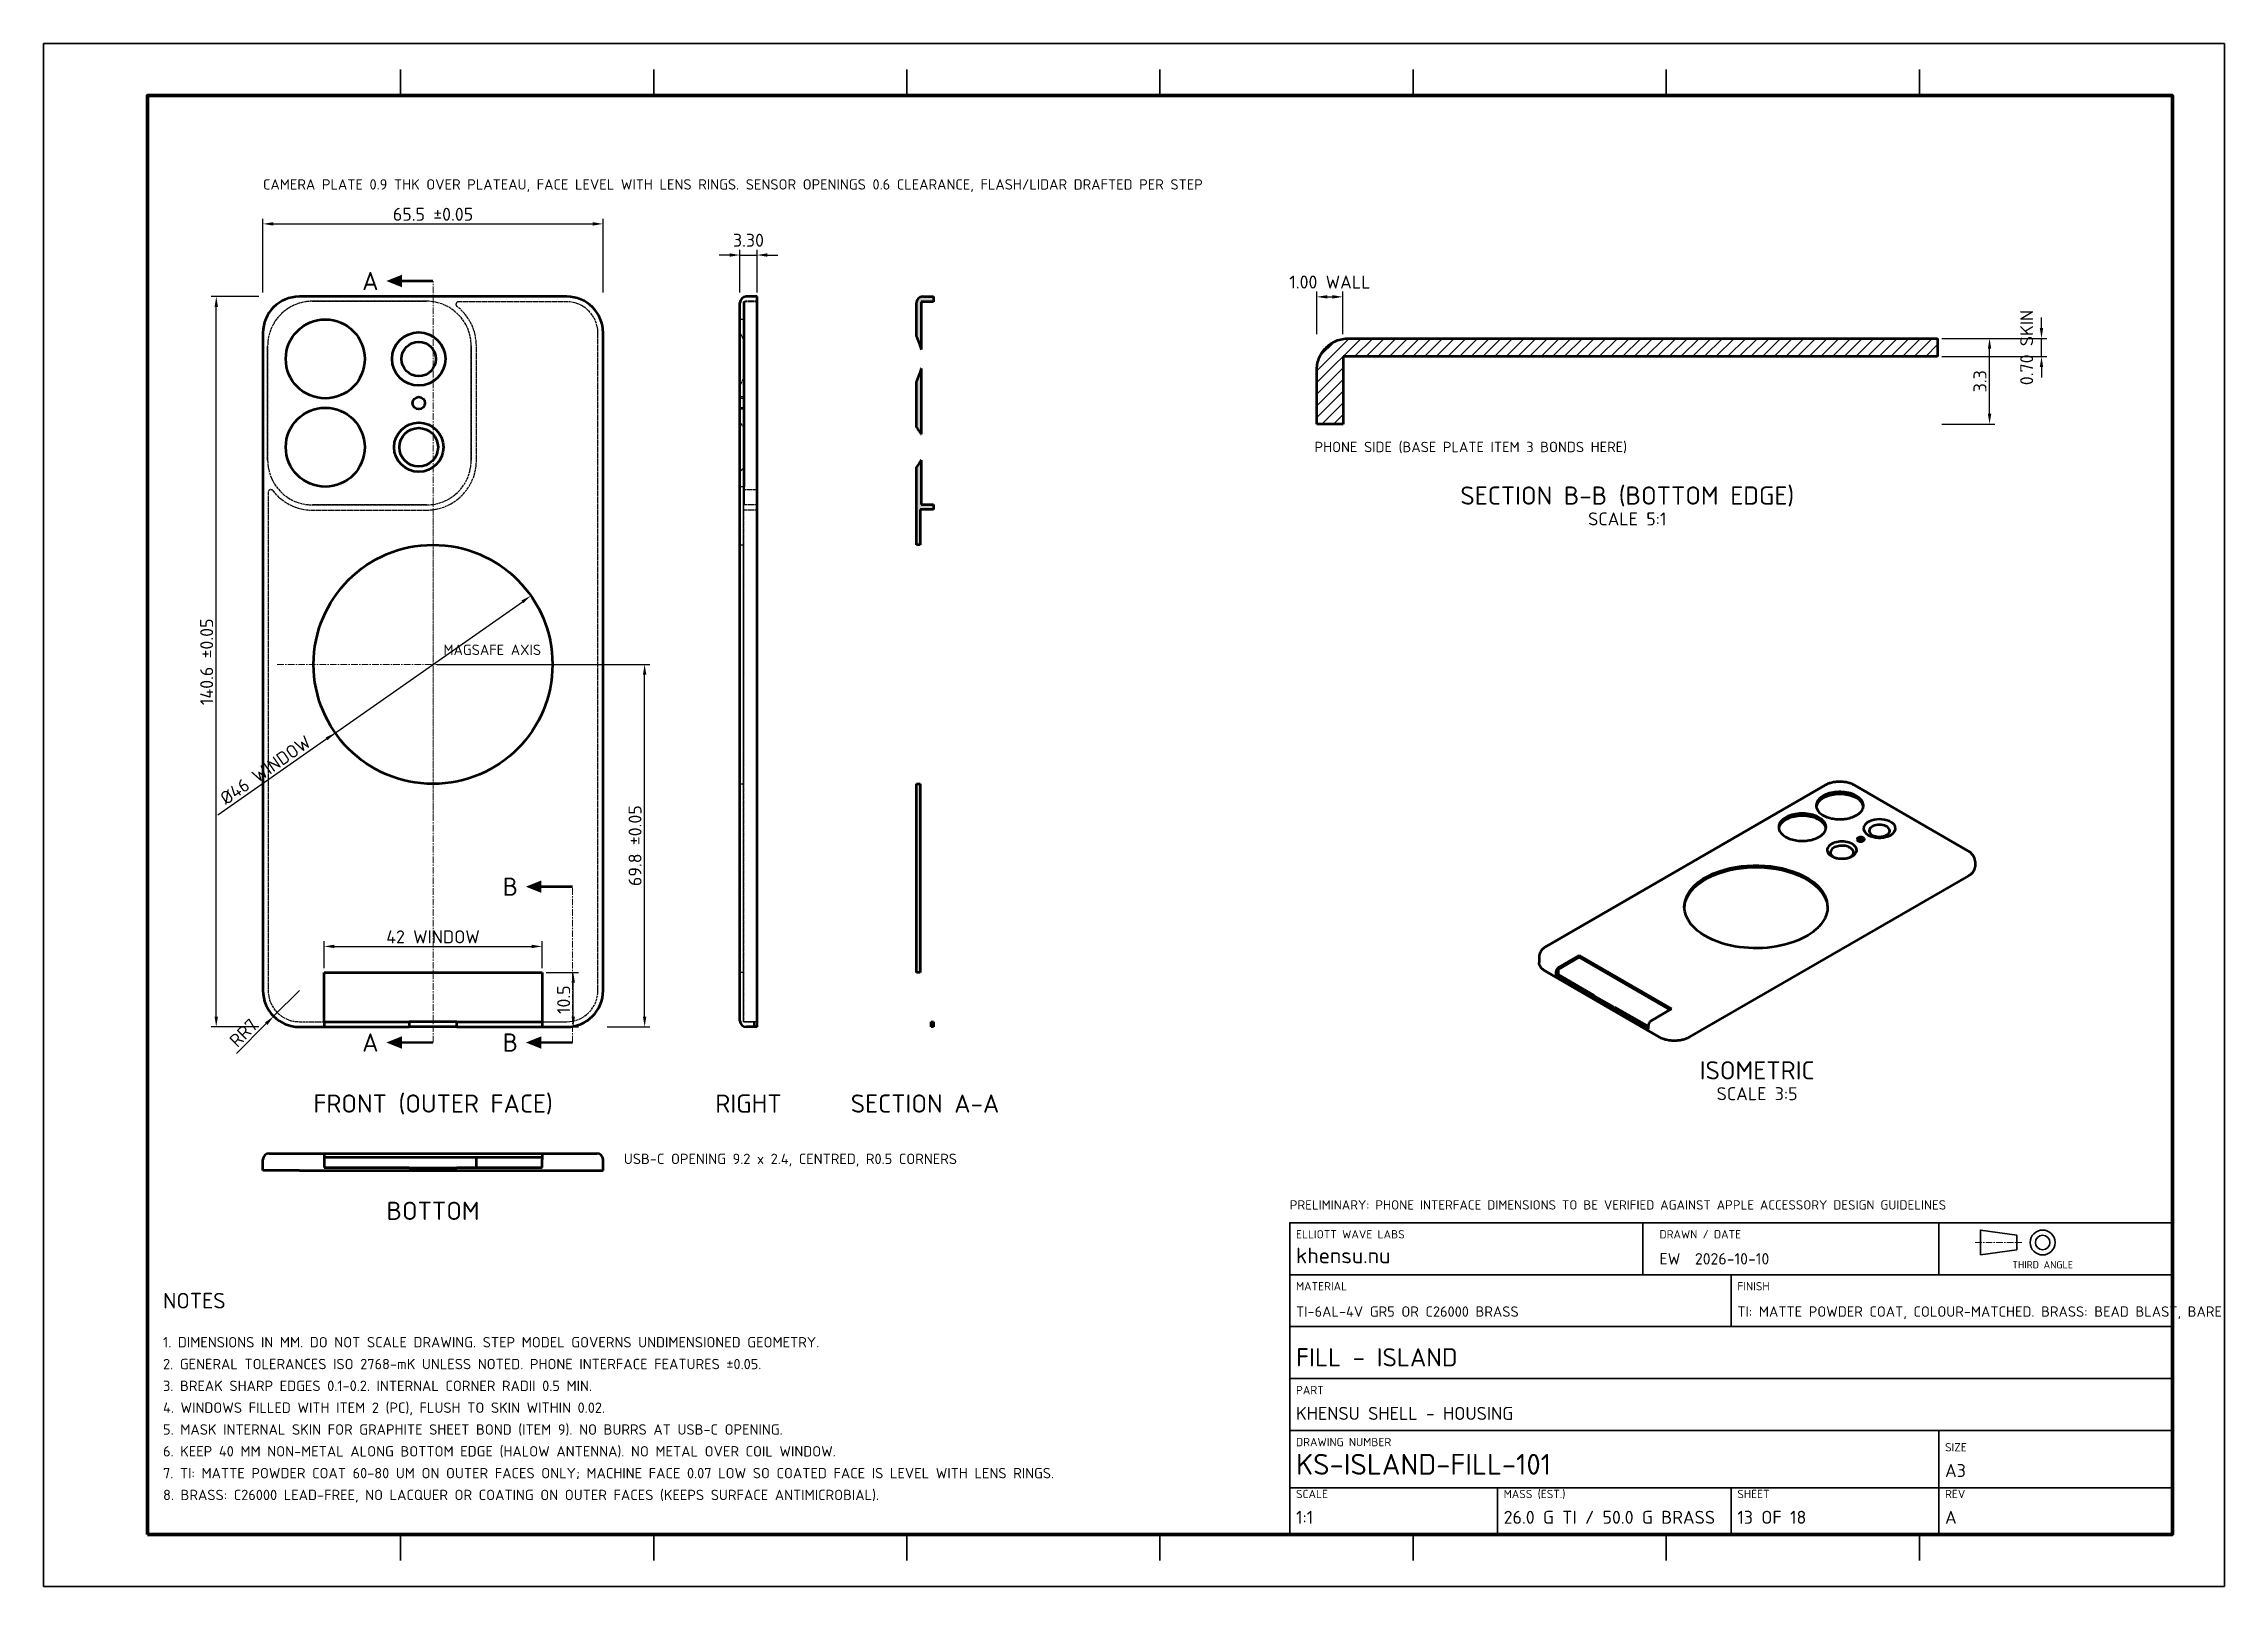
# Model space of a CAD drawing. Header units: millimetres. Extents: x 0 to 420, y 0 to 297.
import ezdxf
from ezdxf.enums import TextEntityAlignment as Align

# ---------------------------------------------------------------- set-up
doc = ezdxf.new("R2010")
doc.units = ezdxf.units.MM
doc.header["$LTSCALE"] = 0.4
doc.linetypes.add('CENTER', pattern=[5.08, 3.175, -0.635, 0.635, -0.635])
doc.linetypes.add('DASHED', pattern=[1.524, 1.27, -0.254])
for name, color, linetype, lineweight in [('BORDER', 7, 'CONTINUOUS', 70), ('CENTER', 1, 'CENTER', 18), ('DIM', 4, 'CONTINUOUS', 18), ('HATCH', 8, 'CONTINUOUS', 13), ('HIDDEN', 8, 'DASHED', 25), ('OUTLINE', 7, 'CONTINUOUS', 50), ('SECTION', 7, 'CONTINUOUS', 50), ('TEXT', 7, 'CONTINUOUS', 25), ('TITLE', 7, 'CONTINUOUS', 35)]:
    doc.layers.add(name, color=color, linetype=linetype, lineweight=lineweight)
doc.styles.add('KHENSU', font='isocpeur.ttf')
doc.dimstyles.new('KHENSU', dxfattribs={"dimtxt": 2.5, "dimasz": 2, "dimexe": 1, "dimexo": 0.8, "dimgap": 0.6, "dimtad": 1, "dimdsep": 46, "dimtxsty": 'KHENSU', "dimcen": -1.5, "dimclrd": 4, "dimclre": 4, "dimclrt": 7, "dimazin": 3, "dimtfac": 1, "dimtmove": 2, "dimatfit": 3})

msp = doc.modelspace()

# ---------------------------------------------------------------- texts
at = {"layer": 'TEXT', "style": 'KHENSU'}
for s, height, p in [('CAMERA PLATE 0.9 THK OVER PLATEAU, FACE LEVEL WITH LENS RINGS. SENSOR OPENINGS 0.6 CLEARANCE, FLASH/LIDAR DRAFTED PER STEP', 2, (42.25, 268.3)), ('PHONE SIDE (BASE PLATE ITEM 3 BONDS HERE)', 2, (244.773, 217.75)), ('MAGSAFE AXIS', 2, (77, 178.7)), ('USB-C OPENING 9.2 x 2.4, CENTRED, R0.5 CORNERS', 2, (111.75, 80.7)), ('khensu.nu', 3, (241.2, 61.3)), ('EW  2026-10-10', 2.2, (311.2, 61.3)), ('NOTES', 3, (23, 52.6)), ('TI-6AL-4V GR5 OR C26000 BRASS', 2, (241.2, 51.3)), ('TI: MATTE POWDER COAT, COLOUR-MATCHED. BRASS: BEAD BLAST, BARE', 2, (326.2, 51.3)), ('1. DIMENSIONS IN MM. DO NOT SCALE DRAWING. STEP MODEL GOVERNS UNDIMENSIONED GEOMETRY.', 2, (23, 45.4)), ('2. GENERAL TOLERANCES ISO 2768-mK UNLESS NOTED. PHONE INTERFACE FEATURES %%p0.05.', 2, (23, 41.2)), ('FILL - ISLAND', 3.5, (241.2, 41.3)), ('3. BREAK SHARP EDGES 0.1-0.2. INTERNAL CORNER RADII 0.5 MIN.', 2, (23, 37)), ('4. WINDOWS FILLED WITH ITEM 2 (PC), FLUSH TO SKIN WITHIN 0.02.', 2, (23, 32.8)), ('KHENSU SHELL - HOUSING', 2.5, (241.2, 31.3)), ('5. MASK INTERNAL SKIN FOR GRAPHITE SHEET BOND (ITEM 9). NO BURRS AT USB-C OPENING.', 2, (23, 28.6)), ('6. KEEP 40 MM NON-METAL ALONG BOTTOM EDGE (HALOW ANTENNA). NO METAL OVER COIL WINDOW.', 2, (23, 24.4)), ('KS-ISLAND-FILL-101', 4, (241.2, 20.3)), ('7. TI: MATTE POWDER COAT 60-80 UM ON OUTER FACES ONLY; MACHINE FACE 0.07 LOW SO COATED FACE IS LEVEL WITH LENS RINGS.', 2, (23, 20.2)), ('A3', 2.5, (366.2, 20.3)), ('8. BRASS: C26000 LEAD-FREE, NO LACQUER OR COATING ON OUTER FACES (KEEPS SURFACE ANTIMICROBIAL).', 2, (23, 16)), ('1:1', 2.5, (241.2, 11.3)), ('26.0 G TI / 50.0 G BRASS', 2.5, (281.2, 11.3)), ('13 OF 18', 2.5, (326.2, 11.3)), ('A', 2.5, (366.2, 11.3))]:
    msp.add_text(s, height=height, dxfattribs=at).set_placement(p, align=Align.BOTTOM_LEFT)
for s, p in [('A', (64.5, 251.3)), ('B', (91.375, 134.7)), ('A', (64.5, 104.7)), ('B', (91.375, 104.7))]:
    msp.add_text(s, height=3.5, dxfattribs=at).set_placement(p, align=Align.MIDDLE_RIGHT)
for s, height, p in [('SECTION B-B (BOTTOM EDGE)', 3.5, (305, 211.75)), ('SCALE 5:1', 2.5, (305, 206.75)), ('ISOMETRIC', 3.5, (330, 101.096)), ('FRONT (OUTER FACE)', 3.5, (75, 94.7)), ('RIGHT', 3.5, (135.75, 94.7)), ('SECTION A-A', 3.5, (169.75, 94.7)), ('SCALE 3:5', 2.5, (330, 96.096)), ('BOTTOM', 3.5, (75, 74.05))]:
    msp.add_text(s, height=height, dxfattribs=at).set_placement(p, align=Align.TOP_CENTER)
at = {"layer": 'TITLE', "style": 'KHENSU'}
for s, height, p in [('PRELIMINARY: PHONE INTERFACE DIMENSIONS TO BE VERIFIED AGAINST APPLE ACCESSORY DESIGN GUIDELINES', 1.8, (240, 72)), ('ELLIOTT WAVE LABS', 1.6, (241.2, 66.5)), ('DRAWN / DATE', 1.6, (311.2, 66.5)), ('MATERIAL', 1.6, (241.2, 56.5)), ('FINISH', 1.6, (326.2, 56.5)), ('PART', 1.6, (241.2, 36.5)), ('DRAWING NUMBER', 1.6, (241.2, 26.5)), ('SIZE', 1.6, (366.2, 25.5)), ('SCALE', 1.6, (241.2, 16.5)), ('MASS (EST.)', 1.6, (281.2, 16.5)), ('SHEET', 1.6, (326.2, 16.5)), ('REV', 1.6, (366.2, 16.5))]:
    msp.add_text(s, height=height, dxfattribs=at).set_placement(p, align=Align.BOTTOM_LEFT)
msp.add_text('THIRD ANGLE', height=1.4, dxfattribs=at).set_placement((385, 60.8), align=Align.BOTTOM_CENTER)

# ---------------------------------------------------------------- dimensions: what is measured, and where the dimension line sits
at = {"layer": 'DIM'}
for base, p1, p2, text, override in [((42.25, 262.3), (42.25, 248.3), (107.75, 248.3), '<> %%p0.05', {"dimlfac": 1}), ((134.1, 256.3), (134.1, 248.3), (137.4, 248.3), '3.30', {"dimlfac": 1}), ((245.227, 248.25), (245.227, 240.25), (250.227, 240.25), '1.00 WALL', {"dimlfac": 0.2}), ((54, 123.2), (54, 118.2), (96, 118.2), '<> WINDOW', {"dimlfac": 1})]:
    msp.add_linear_dim(base=base, p1=p1, p2=p2, text=text, dimstyle='KHENSU', override=override, dxfattribs=at).render()
for base, p1, p2, text, override in [((33.25, 107.7), (42.25, 107.7), (42.25, 248.3), '<> %%p0.05', {"dimlfac": 1}), ((384.773, 236.75), (364.773, 236.75), (364.773, 240.25), '0.70 SKIN', {"dimlfac": 0.2}), ((115.75, 107.7), (107.75, 107.7), (75, 177.5), '<> %%p0.05', {"dimlfac": 1})]:
    msp.add_linear_dim(base=base, p1=p1, p2=p2, angle=90, text=text, dimstyle='KHENSU', override=override, dxfattribs=at).render()
for base, p1, p2, override in [((374.773, 223.75), (364.773, 223.75), (364.773, 240.25), {"dimlfac": 0.2}), ((102, 107.7), (96, 107.7), (96, 118.2), {"dimlfac": 1})]:
    msp.add_linear_dim(base=base, p1=p1, p2=p2, angle=90, dimstyle='KHENSU', override=override, dxfattribs=at).render()
msp.add_diameter_dim_2p(p1=(93.84, 190.692), p2=(56.16, 164.308), text='<> WINDOW', dimstyle='KHENSU', override={"dimlfac": 1}, dxfattribs=at).render()
msp.add_radius_dim(center=(49.25, 114.7), mpoint=(44.3, 109.75), text='R<>', dimstyle='KHENSU', override={"dimlfac": 1}, dxfattribs=at).render()

# ---------------------------------------------------------------- hatches: boundary and pattern name
at = {"layer": 'HATCH'}
h = msp.add_hatch(color=8, dxfattribs=at)
h.dxf.hatch_style = 1
h.paths.add_polyline_path([(171.4, 247.309), (171.232, 247.309), (171.064, 247.309), (170.896, 247.309), (170.729, 247.309), (170.561, 247.309), (170.393, 247.309), (170.225, 247.309), (170.057, 247.309), (169.889, 247.309), (169.721, 247.309), (169.553, 247.309), (169.386, 247.309), (169.218, 247.309), (169.05, 247.309), (169, 247.191), (169, 247.023), (169, 246.855), (169, 246.687), (169, 246.519), (169, 246.351), (169, 246.183), (169, 246.016), (169, 245.848), (169, 245.68), (169, 245.512), (169, 245.344), (169, 245.176), (169, 245.008), (169, 244.841), (169, 244.673), (169, 244.505), (169, 244.337), (169, 244.169), (169, 244.001), (169, 243.833), (169, 243.665), (169, 243.498), (169, 243.33), (169, 243.162), (169, 242.994), (169, 242.826), (169, 242.658), (169, 242.49), (169, 242.323), (169, 242.155), (169, 241.987), (169, 241.819), (169, 241.651), (169, 241.483), (169, 241.315), (169, 241.147), (169, 240.98), (169, 240.812), (169, 240.644), (169, 240.476), (169, 240.308), (169, 240.14), (169, 239.972), (169, 239.805), (169, 239.637), (169, 239.469), (169, 239.301), (169, 239.133), (169, 238.965), (169, 238.797), (169, 238.629), (169, 238.462), (169, 238.294), (168.999, 238.134), (168.953, 238.295), (168.906, 238.456), (168.856, 238.617), (168.804, 238.776), (168.751, 238.936), (168.696, 239.094), (168.64, 239.252), (168.582, 239.41), (168.524, 239.568), (168.464, 239.724), (168.404, 239.881), (168.342, 240.037), (168.28, 240.193), (168.217, 240.349), (168.153, 240.504), (168.1, 240.661), (168.1, 240.829), (168.1, 240.997), (168.1, 241.165), (168.1, 241.333), (168.1, 241.501), (168.1, 241.669), (168.1, 241.836), (168.1, 242.004), (168.1, 242.172), (168.1, 242.34), (168.1, 242.508), (168.1, 242.676), (168.1, 242.844), (168.1, 243.011), (168.1, 243.179), (168.1, 243.347), (168.1, 243.515), (168.1, 243.683), (168.1, 243.851), (168.1, 244.019), (168.1, 244.187), (168.1, 244.354), (168.1, 244.522), (168.1, 244.69), (168.1, 244.858), (168.1, 245.026), (168.1, 245.194), (168.1, 245.362), (168.1, 245.529), (168.1, 245.697), (168.1, 245.865), (168.1, 246.033), (168.1, 246.201), (168.1, 246.369), (168.1, 246.537), (168.1, 246.705), (168.1, 246.872), (168.1, 247.04), (168.105, 247.208), (168.132, 247.374), (168.181, 247.534), (168.253, 247.686), (168.344, 247.826), (168.455, 247.952), (168.582, 248.062), (168.723, 248.152), (168.876, 248.222), (169.036, 248.271), (169.202, 248.296), (169.37, 248.3), (169.538, 248.3), (169.705, 248.3), (169.873, 248.3), (170.041, 248.3), (170.209, 248.3), (170.377, 248.3), (170.545, 248.3), (170.713, 248.3), (170.881, 248.3), (171.048, 248.3), (171.216, 248.3), (171.384, 248.3), (171.4, 248.148), (171.4, 247.98), (171.4, 247.812), (171.4, 247.644), (171.4, 247.477), (171.4, 247.309)])
h = msp.add_hatch(dxfattribs=at)
h.set_pattern_fill('ANSI31', color=8, scale=0.5)
h.paths.add_polyline_path([(364.773, 240.25), (364.773, 239.413), (364.773, 238.576), (364.773, 237.739), (364.773, 236.902), (364.088, 236.75), (363.251, 236.75), (362.414, 236.75), (361.577, 236.75), (360.74, 236.75), (359.903, 236.75), (359.066, 236.75), (358.229, 236.75), (357.392, 236.75), (356.555, 236.75), (355.718, 236.75), (354.881, 236.75), (354.044, 236.75), (353.207, 236.75), (352.371, 236.75), (351.534, 236.75), (350.697, 236.75), (349.86, 236.75), (349.023, 236.75), (348.186, 236.75), (347.349, 236.75), (346.512, 236.75), (345.675, 236.75), (344.838, 236.75), (344.001, 236.75), (343.164, 236.75), (342.327, 236.75), (341.49, 236.75), (340.653, 236.75), (339.816, 236.75), (338.979, 236.75), (338.142, 236.75), (337.306, 236.75), (336.469, 236.75), (335.632, 236.75), (334.795, 236.75), (333.958, 236.75), (333.121, 236.75), (332.284, 236.75), (331.447, 236.75), (330.61, 236.75), (329.773, 236.75), (328.936, 236.75), (328.099, 236.75), (327.262, 236.75), (326.425, 236.75), (325.588, 236.75), (324.751, 236.75), (323.914, 236.75), (323.077, 236.75), (322.24, 236.75), (321.404, 236.75), (320.567, 236.75), (319.73, 236.75), (318.893, 236.75), (318.056, 236.75), (317.219, 236.75), (316.382, 236.75), (315.545, 236.75), (314.708, 236.75), (313.871, 236.75), (313.034, 236.75), (312.197, 236.75), (311.36, 236.75), (310.523, 236.75), (309.686, 236.75), (308.849, 236.75), (308.012, 236.75), (307.175, 236.75), (306.339, 236.75), (305.502, 236.75), (304.665, 236.75), (303.828, 236.75), (302.991, 236.75), (302.154, 236.75), (301.317, 236.75), (300.48, 236.75), (299.643, 236.75), (298.806, 236.75), (297.969, 236.75), (297.132, 236.75), (296.295, 236.75), (295.458, 236.75), (294.621, 236.75), (293.784, 236.75), (292.947, 236.75), (292.11, 236.75), (291.274, 236.75), (290.437, 236.75), (289.6, 236.75), (288.763, 236.75), (287.926, 236.75), (287.089, 236.75), (286.252, 236.75), (285.415, 236.75), (284.578, 236.75), (283.741, 236.75), (282.904, 236.75), (282.067, 236.75), (281.23, 236.75), (280.393, 236.75), (279.556, 236.75), (278.719, 236.75), (277.882, 236.75), (277.045, 236.75), (276.208, 236.75), (275.372, 236.75), (274.535, 236.75), (273.698, 236.75), (272.861, 236.75), (272.024, 236.75), (271.187, 236.75), (270.35, 236.75), (269.513, 236.75), (268.676, 236.75), (267.839, 236.75), (267.002, 236.75), (266.165, 236.75), (265.328, 236.75), (264.491, 236.75), (263.654, 236.75), (262.817, 236.75), (261.98, 236.75), (261.143, 236.75), (260.307, 236.75), (259.47, 236.75), (258.633, 236.75), (257.796, 236.75), (256.959, 236.75), (256.122, 236.75), (255.285, 236.75), (254.448, 236.75), (253.611, 236.75), (252.774, 236.75), (251.937, 236.75), (251.1, 236.75), (250.305, 236.709), (250.305, 235.872), (250.305, 235.035), (250.305, 234.198), (250.305, 233.361), (250.305, 232.524), (250.305, 231.687), (250.305, 230.85), (250.305, 230.013), (250.305, 229.176), (250.305, 228.339), (250.305, 227.502), (250.305, 226.665), (250.305, 225.828), (250.305, 224.991), (250.305, 224.154), (249.872, 223.75), (249.035, 223.75), (248.198, 223.75), (247.361, 223.75), (246.524, 223.75), (245.687, 223.75), (245.227, 224.127), (245.227, 224.964), (245.227, 225.801), (245.227, 226.638), (245.227, 227.475), (245.227, 228.312), (245.227, 229.149), (245.227, 229.986), (245.227, 230.823), (245.227, 231.66), (245.227, 232.497), (245.227, 233.334), (245.227, 234.17), (245.276, 235.005), (245.441, 235.825), (245.719, 236.614), (246.105, 237.355), (246.591, 238.036), (247.167, 238.643), (247.821, 239.164), (248.54, 239.591), (249.311, 239.915), (250.119, 240.132), (250.948, 240.239), (251.785, 240.25), (252.622, 240.25), (253.459, 240.25), (254.296, 240.25), (255.133, 240.25), (255.97, 240.25), (256.807, 240.25), (257.643, 240.25), (258.48, 240.25), (259.317, 240.25), (260.154, 240.25), (260.991, 240.25), (261.828, 240.25), (262.665, 240.25), (263.502, 240.25), (264.339, 240.25), (265.176, 240.25), (266.013, 240.25), (266.85, 240.25), (267.687, 240.25), (268.524, 240.25), (269.361, 240.25), (270.198, 240.25), (271.035, 240.25), (271.872, 240.25), (272.708, 240.25), (273.545, 240.25), (274.382, 240.25), (275.219, 240.25), (276.056, 240.25), (276.893, 240.25), (277.73, 240.25), (278.567, 240.25), (279.404, 240.25), (280.241, 240.25), (281.078, 240.25), (281.915, 240.25), (282.752, 240.25), (283.589, 240.25), (284.426, 240.25), (285.263, 240.25), (286.1, 240.25), (286.937, 240.25), (287.774, 240.25), (288.61, 240.25), (289.447, 240.25), (290.284, 240.25), (291.121, 240.25), (291.958, 240.25), (292.795, 240.25), (293.632, 240.25), (294.469, 240.25), (295.306, 240.25), (296.143, 240.25), (296.98, 240.25), (297.817, 240.25), (298.654, 240.25), (299.491, 240.25), (300.328, 240.25), (301.165, 240.25), (302.002, 240.25), (302.839, 240.25), (303.675, 240.25), (304.512, 240.25), (305.349, 240.25), (306.186, 240.25), (307.023, 240.25), (307.86, 240.25), (308.697, 240.25), (309.534, 240.25), (310.371, 240.25), (311.208, 240.25), (312.045, 240.25), (312.882, 240.25), (313.719, 240.25), (314.556, 240.25), (315.393, 240.25), (316.23, 240.25), (317.067, 240.25), (317.904, 240.25), (318.74, 240.25), (319.577, 240.25), (320.414, 240.25), (321.251, 240.25), (322.088, 240.25), (322.925, 240.25), (323.762, 240.25), (324.599, 240.25), (325.436, 240.25), (326.273, 240.25), (327.11, 240.25), (327.947, 240.25), (328.784, 240.25), (329.621, 240.25), (330.458, 240.25), (331.295, 240.25), (332.132, 240.25), (332.969, 240.25), (333.806, 240.25), (334.642, 240.25), (335.479, 240.25), (336.316, 240.25), (337.153, 240.25), (337.99, 240.25), (338.827, 240.25), (339.664, 240.25), (340.501, 240.25), (341.338, 240.25), (342.175, 240.25), (343.012, 240.25), (343.849, 240.25), (344.686, 240.25), (345.523, 240.25), (346.36, 240.25), (347.197, 240.25), (348.034, 240.25), (348.871, 240.25), (349.707, 240.25), (350.544, 240.25), (351.381, 240.25), (352.218, 240.25), (353.055, 240.25), (353.892, 240.25), (354.729, 240.25), (355.566, 240.25), (356.403, 240.25), (357.24, 240.25), (358.077, 240.25), (358.914, 240.25), (359.751, 240.25), (360.588, 240.25), (361.425, 240.25), (362.262, 240.25), (363.099, 240.25), (363.936, 240.25), (364.773, 240.25)])
h = msp.add_hatch(color=8, dxfattribs=at)
h.dxf.hatch_style = 1
h.paths.add_polyline_path([(168.1, 223.16), (168.1, 223.328), (168.1, 223.497), (168.1, 223.665), (168.1, 223.834), (168.1, 224.002), (168.1, 224.17), (168.1, 224.339), (168.1, 224.507), (168.1, 224.676), (168.1, 224.844), (168.1, 225.013), (168.1, 225.181), (168.1, 225.35), (168.1, 225.518), (168.1, 225.687), (168.1, 225.855), (168.1, 226.024), (168.1, 226.192), (168.1, 226.361), (168.1, 226.529), (168.1, 226.698), (168.1, 226.866), (168.1, 227.035), (168.1, 227.203), (168.1, 227.372), (168.1, 227.54), (168.1, 227.709), (168.1, 227.877), (168.1, 228.045), (168.1, 228.214), (168.1, 228.382), (168.1, 228.551), (168.1, 228.719), (168.1, 228.888), (168.1, 229.056), (168.1, 229.225), (168.1, 229.393), (168.1, 229.562), (168.1, 229.73), (168.1, 229.899), (168.1, 230.067), (168.1, 230.236), (168.1, 230.404), (168.1, 230.573), (168.1, 230.741), (168.1, 230.91), (168.1, 231.078), (168.1, 231.247), (168.1, 231.415), (168.1, 231.584), (168.1, 231.752), (168.1, 231.921), (168.147, 232.08), (168.211, 232.236), (168.274, 232.392), (168.336, 232.548), (168.398, 232.705), (168.459, 232.862), (168.519, 233.019), (168.578, 233.177), (168.636, 233.336), (168.692, 233.494), (168.747, 233.653), (168.801, 233.813), (168.853, 233.973), (168.903, 234.134), (168.951, 234.296), (168.997, 234.458), (169, 234.314), (169, 234.146), (169, 233.977), (169, 233.809), (169, 233.64), (169, 233.472), (169, 233.303), (169, 233.135), (169, 232.966), (169, 232.798), (169, 232.629), (169, 232.461), (169, 232.292), (169, 232.124), (169, 231.955), (169, 231.787), (169, 231.618), (169, 231.45), (169, 231.281), (169, 231.113), (169, 230.945), (169, 230.776), (169, 230.608), (169, 230.439), (169, 230.271), (169, 230.102), (169, 229.934), (169, 229.765), (169, 229.597), (169, 229.428), (169, 229.26), (169, 229.091), (169, 228.923), (169, 228.754), (169, 228.586), (169, 228.417), (169, 228.249), (169, 228.08), (169, 227.912), (169, 227.743), (169, 227.575), (169, 227.406), (169, 227.238), (169, 227.07), (169, 226.901), (169, 226.733), (169, 226.564), (169, 226.396), (169, 226.227), (169, 226.059), (169, 225.89), (169, 225.722), (169, 225.553), (169, 225.385), (169, 225.216), (169, 225.048), (169, 224.879), (169, 224.711), (169, 224.542), (169, 224.374), (169, 224.205), (169, 224.037), (169, 223.868), (169, 223.7), (169, 223.531), (169, 223.363), (169, 223.194), (169, 223.026), (169, 222.858), (169, 222.689), (169, 222.521), (169, 222.352), (169, 222.184), (169, 222.015), (169, 221.847), (168.94, 221.897), (168.852, 222.041), (168.762, 222.184), (168.671, 222.326), (168.579, 222.466), (168.485, 222.606), (168.39, 222.746), (168.294, 222.884), (168.198, 223.022), (168.1, 223.16)])
h = msp.add_hatch(color=8, dxfattribs=at)
h.dxf.hatch_style = 1
h.paths.add_polyline_path([(171.4, 207.282), (171.232, 207.282), (171.065, 207.282), (170.897, 207.282), (170.729, 207.282), (170.561, 207.282), (170.394, 207.282), (170.226, 207.282), (170.058, 207.282), (169.89, 207.282), (169.723, 207.282), (169.555, 207.282), (169.387, 207.282), (169.219, 207.282), (169.052, 207.282), (168.884, 207.282), (168.8, 207.198), (168.8, 207.03), (168.8, 206.863), (168.8, 206.695), (168.8, 206.527), (168.8, 206.359), (168.8, 206.192), (168.8, 206.024), (168.8, 205.856), (168.8, 205.688), (168.8, 205.521), (168.8, 205.353), (168.8, 205.185), (168.8, 205.017), (168.8, 204.85), (168.8, 204.682), (168.8, 204.514), (168.8, 204.347), (168.8, 204.179), (168.8, 204.011), (168.8, 203.843), (168.8, 203.676), (168.8, 203.508), (168.8, 203.34), (168.8, 203.172), (168.8, 203.005), (168.8, 202.837), (168.8, 202.669), (168.8, 202.501), (168.8, 202.334), (168.8, 202.166), (168.8, 201.998), (168.8, 201.831), (168.8, 201.663), (168.8, 201.495), (168.8, 201.327), (168.8, 201.16), (168.8, 200.992), (168.8, 200.824), (168.8, 200.656), (168.789, 200.5), (168.621, 200.5), (168.453, 200.5), (168.285, 200.5), (168.118, 200.5), (168.1, 200.65), (168.1, 200.818), (168.1, 200.985), (168.1, 201.153), (168.1, 201.321), (168.1, 201.489), (168.1, 201.656), (168.1, 201.824), (168.1, 201.992), (168.1, 202.16), (168.1, 202.327), (168.1, 202.495), (168.1, 202.663), (168.1, 202.83), (168.1, 202.998), (168.1, 203.166), (168.1, 203.334), (168.1, 203.501), (168.1, 203.669), (168.1, 203.837), (168.1, 204.005), (168.1, 204.172), (168.1, 204.34), (168.1, 204.508), (168.1, 204.676), (168.1, 204.843), (168.1, 205.011), (168.1, 205.179), (168.1, 205.346), (168.1, 205.514), (168.1, 205.682), (168.1, 205.85), (168.1, 206.017), (168.1, 206.185), (168.1, 206.353), (168.1, 206.521), (168.1, 206.688), (168.1, 206.856), (168.1, 207.024), (168.1, 207.192), (168.1, 207.359), (168.1, 207.527), (168.1, 207.695), (168.1, 207.862), (168.1, 208.03), (168.1, 208.198), (168.1, 208.366), (168.1, 208.533), (168.1, 208.701), (168.1, 208.869), (168.1, 209.037), (168.1, 209.204), (168.1, 209.372), (168.1, 209.54), (168.1, 209.708), (168.1, 209.875), (168.1, 210.043), (168.1, 210.211), (168.1, 210.378), (168.1, 210.546), (168.1, 210.714), (168.1, 210.882), (168.1, 211.049), (168.1, 211.217), (168.1, 211.385), (168.1, 211.553), (168.1, 211.72), (168.1, 211.888), (168.1, 212.056), (168.1, 212.224), (168.1, 212.391), (168.1, 212.559), (168.1, 212.727), (168.1, 212.894), (168.1, 213.062), (168.1, 213.23), (168.1, 213.398), (168.1, 213.565), (168.1, 213.733), (168.1, 213.901), (168.1, 214.069), (168.1, 214.236), (168.1, 214.404), (168.1, 214.572), (168.1, 214.74), (168.1, 214.907), (168.1, 215.075), (168.1, 215.243), (168.1, 215.41), (168.18, 215.553), (168.276, 215.69), (168.372, 215.828), (168.466, 215.966), (168.56, 216.106), (168.652, 216.246), (168.743, 216.386), (168.833, 216.528), (168.921, 216.671), (169, 216.791), (169, 216.623), (169, 216.455), (169, 216.288), (169, 216.12), (169, 215.952), (169, 215.784), (169, 215.617), (169, 215.449), (169, 215.281), (169, 215.113), (169, 214.946), (169, 214.778), (169, 214.61), (169, 214.442), (169, 214.275), (169, 214.107), (169, 213.939), (169, 213.772), (169, 213.604), (169, 213.436), (169, 213.268), (169, 213.101), (169, 212.933), (169, 212.765), (169, 212.597), (169, 212.43), (169, 212.262), (169, 212.094), (169, 211.927), (169, 211.759), (169, 211.591), (169, 211.423), (169, 211.256), (169, 211.088), (169, 210.92), (169, 210.752), (169, 210.585), (169, 210.417), (169, 210.249), (169, 210.081), (169, 209.914), (169, 209.746), (169, 209.578), (169, 209.411), (169, 209.243), (169, 209.075), (169, 208.907), (169, 208.74), (169, 208.572), (169, 208.404), (169.055, 208.291), (169.223, 208.291), (169.39, 208.291), (169.558, 208.291), (169.726, 208.291), (169.894, 208.291), (170.061, 208.291), (170.229, 208.291), (170.397, 208.291), (170.565, 208.291), (170.732, 208.291), (170.9, 208.291), (171.068, 208.291), (171.235, 208.291), (171.4, 208.288), (171.4, 208.12), (171.4, 207.953), (171.4, 207.785), (171.4, 207.617), (171.4, 207.449), (171.4, 207.282)])
h = msp.add_hatch(color=8, dxfattribs=at)
h.dxf.hatch_style = 1
h.paths.add_polyline_path([(168.1, 118.2), (168.1, 118.367), (168.1, 118.534), (168.1, 118.701), (168.1, 118.868), (168.1, 119.035), (168.1, 119.202), (168.1, 119.369), (168.1, 119.536), (168.1, 119.703), (168.1, 119.87), (168.1, 120.037), (168.1, 120.205), (168.1, 120.372), (168.1, 120.539), (168.1, 120.706), (168.1, 120.873), (168.1, 121.04), (168.1, 121.207), (168.1, 121.374), (168.1, 121.541), (168.1, 121.708), (168.1, 121.875), (168.1, 122.042), (168.1, 122.209), (168.1, 122.376), (168.1, 122.543), (168.1, 122.71), (168.1, 122.877), (168.1, 123.044), (168.1, 123.211), (168.1, 123.378), (168.1, 123.545), (168.1, 123.712), (168.1, 123.879), (168.1, 124.047), (168.1, 124.214), (168.1, 124.381), (168.1, 124.548), (168.1, 124.715), (168.1, 124.882), (168.1, 125.049), (168.1, 125.216), (168.1, 125.383), (168.1, 125.55), (168.1, 125.717), (168.1, 125.884), (168.1, 126.051), (168.1, 126.218), (168.1, 126.385), (168.1, 126.552), (168.1, 126.719), (168.1, 126.886), (168.1, 127.053), (168.1, 127.22), (168.1, 127.387), (168.1, 127.554), (168.1, 127.721), (168.1, 127.888), (168.1, 128.056), (168.1, 128.223), (168.1, 128.39), (168.1, 128.557), (168.1, 128.724), (168.1, 128.891), (168.1, 129.058), (168.1, 129.225), (168.1, 129.392), (168.1, 129.559), (168.1, 129.726), (168.1, 129.893), (168.1, 130.06), (168.1, 130.227), (168.1, 130.394), (168.1, 130.561), (168.1, 130.728), (168.1, 130.895), (168.1, 131.062), (168.1, 131.229), (168.1, 131.396), (168.1, 131.563), (168.1, 131.73), (168.1, 131.898), (168.1, 132.065), (168.1, 132.232), (168.1, 132.399), (168.1, 132.566), (168.1, 132.733), (168.1, 132.9), (168.1, 133.067), (168.1, 133.234), (168.1, 133.401), (168.1, 133.568), (168.1, 133.735), (168.1, 133.902), (168.1, 134.069), (168.1, 134.236), (168.1, 134.403), (168.1, 134.57), (168.1, 134.737), (168.1, 134.904), (168.1, 135.071), (168.1, 135.238), (168.1, 135.405), (168.1, 135.572), (168.1, 135.74), (168.1, 135.907), (168.1, 136.074), (168.1, 136.241), (168.1, 136.408), (168.1, 136.575), (168.1, 136.742), (168.1, 136.909), (168.1, 137.076), (168.1, 137.243), (168.1, 137.41), (168.1, 137.577), (168.1, 137.744), (168.1, 137.911), (168.1, 138.078), (168.1, 138.245), (168.1, 138.412), (168.1, 138.579), (168.1, 138.746), (168.1, 138.913), (168.1, 139.08), (168.1, 139.247), (168.1, 139.414), (168.1, 139.581), (168.1, 139.749), (168.1, 139.916), (168.1, 140.083), (168.1, 140.25), (168.1, 140.417), (168.1, 140.584), (168.1, 140.751), (168.1, 140.918), (168.1, 141.085), (168.1, 141.252), (168.1, 141.419), (168.1, 141.586), (168.1, 141.753), (168.1, 141.92), (168.1, 142.087), (168.1, 142.254), (168.1, 142.421), (168.1, 142.588), (168.1, 142.755), (168.1, 142.922), (168.1, 143.089), (168.1, 143.256), (168.1, 143.423), (168.1, 143.591), (168.1, 143.758), (168.1, 143.925), (168.1, 144.092), (168.1, 144.259), (168.1, 144.426), (168.1, 144.593), (168.1, 144.76), (168.1, 144.927), (168.1, 145.094), (168.1, 145.261), (168.1, 145.428), (168.1, 145.595), (168.1, 145.762), (168.1, 145.929), (168.1, 146.096), (168.1, 146.263), (168.1, 146.43), (168.1, 146.597), (168.1, 146.764), (168.1, 146.931), (168.1, 147.098), (168.1, 147.265), (168.1, 147.433), (168.1, 147.6), (168.1, 147.767), (168.1, 147.934), (168.1, 148.101), (168.1, 148.268), (168.1, 148.435), (168.1, 148.602), (168.1, 148.769), (168.1, 148.936), (168.1, 149.103), (168.1, 149.27), (168.1, 149.437), (168.1, 149.604), (168.1, 149.771), (168.1, 149.938), (168.1, 150.105), (168.1, 150.272), (168.1, 150.439), (168.1, 150.606), (168.1, 150.773), (168.1, 150.94), (168.1, 151.107), (168.1, 151.274), (168.1, 151.442), (168.1, 151.609), (168.1, 151.776), (168.1, 151.943), (168.1, 152.11), (168.1, 152.277), (168.1, 152.444), (168.1, 152.611), (168.1, 152.778), (168.1, 152.945), (168.1, 153.112), (168.1, 153.279), (168.1, 153.446), (168.1, 153.613), (168.1, 153.78), (168.1, 153.947), (168.1, 154.114), (168.1, 154.281), (168.1, 154.448), (168.215, 154.5), (168.382, 154.5), (168.549, 154.5), (168.716, 154.5), (168.8, 154.416), (168.8, 154.249), (168.8, 154.082), (168.8, 153.915), (168.8, 153.748), (168.8, 153.581), (168.8, 153.414), (168.8, 153.247), (168.8, 153.08), (168.8, 152.913), (168.8, 152.746), (168.8, 152.579), (168.8, 152.412), (168.8, 152.245), (168.8, 152.078), (168.8, 151.911), (168.8, 151.744), (168.8, 151.577), (168.8, 151.41), (168.8, 151.243), (168.8, 151.076), (168.8, 150.909), (168.8, 150.742), (168.8, 150.574), (168.8, 150.407), (168.8, 150.24), (168.8, 150.073), (168.8, 149.906), (168.8, 149.739), (168.8, 149.572), (168.8, 149.405), (168.8, 149.238), (168.8, 149.071), (168.8, 148.904), (168.8, 148.737), (168.8, 148.57), (168.8, 148.403), (168.8, 148.236), (168.8, 148.069), (168.8, 147.902), (168.8, 147.735), (168.8, 147.568), (168.8, 147.401), (168.8, 147.234), (168.8, 147.067), (168.8, 146.9), (168.8, 146.733), (168.8, 146.565), (168.8, 146.398), (168.8, 146.231), (168.8, 146.064), (168.8, 145.897), (168.8, 145.73), (168.8, 145.563), (168.8, 145.396), (168.8, 145.229), (168.8, 145.062), (168.8, 144.895), (168.8, 144.728), (168.8, 144.561), (168.8, 144.394), (168.8, 144.227), (168.8, 144.06), (168.8, 143.893), (168.8, 143.726), (168.8, 143.559), (168.8, 143.392), (168.8, 143.225), (168.8, 143.058), (168.8, 142.891), (168.8, 142.723), (168.8, 142.556), (168.8, 142.389), (168.8, 142.222), (168.8, 142.055), (168.8, 141.888), (168.8, 141.721), (168.8, 141.554), (168.8, 141.387), (168.8, 141.22), (168.8, 141.053), (168.8, 140.886), (168.8, 140.719), (168.8, 140.552), (168.8, 140.385), (168.8, 140.218), (168.8, 140.051), (168.8, 139.884), (168.8, 139.717), (168.8, 139.55), (168.8, 139.383), (168.8, 139.216), (168.8, 139.049), (168.8, 138.881), (168.8, 138.714), (168.8, 138.547), (168.8, 138.38), (168.8, 138.213), (168.8, 138.046), (168.8, 137.879), (168.8, 137.712), (168.8, 137.545), (168.8, 137.378), (168.8, 137.211), (168.8, 137.044), (168.8, 136.877), (168.8, 136.71), (168.8, 136.543), (168.8, 136.376), (168.8, 136.209), (168.8, 136.042), (168.8, 135.875), (168.8, 135.708), (168.8, 135.541), (168.8, 135.374), (168.8, 135.207), (168.8, 135.04), (168.8, 134.872), (168.8, 134.705), (168.8, 134.538), (168.8, 134.371), (168.8, 134.204), (168.8, 134.037), (168.8, 133.87), (168.8, 133.703), (168.8, 133.536), (168.8, 133.369), (168.8, 133.202), (168.8, 133.035), (168.8, 132.868), (168.8, 132.701), (168.8, 132.534), (168.8, 132.367), (168.8, 132.2), (168.8, 132.033), (168.8, 131.866), (168.8, 131.699), (168.8, 131.532), (168.8, 131.365), (168.8, 131.198), (168.8, 131.03), (168.8, 130.863), (168.8, 130.696), (168.8, 130.529), (168.8, 130.362), (168.8, 130.195), (168.8, 130.028), (168.8, 129.861), (168.8, 129.694), (168.8, 129.527), (168.8, 129.36), (168.8, 129.193), (168.8, 129.026), (168.8, 128.859), (168.8, 128.692), (168.8, 128.525), (168.8, 128.358), (168.8, 128.191), (168.8, 128.024), (168.8, 127.857), (168.8, 127.69), (168.8, 127.523), (168.8, 127.356), (168.8, 127.188), (168.8, 127.021), (168.8, 126.854), (168.8, 126.687), (168.8, 126.52), (168.8, 126.353), (168.8, 126.186), (168.8, 126.019), (168.8, 125.852), (168.8, 125.685), (168.8, 125.518), (168.8, 125.351), (168.8, 125.184), (168.8, 125.017), (168.8, 124.85), (168.8, 124.683), (168.8, 124.516), (168.8, 124.349), (168.8, 124.182), (168.8, 124.015), (168.8, 123.848), (168.8, 123.681), (168.8, 123.514), (168.8, 123.347), (168.8, 123.179), (168.8, 123.012), (168.8, 122.845), (168.8, 122.678), (168.8, 122.511), (168.8, 122.344), (168.8, 122.177), (168.8, 122.01), (168.8, 121.843), (168.8, 121.676), (168.8, 121.509), (168.8, 121.342), (168.8, 121.175), (168.8, 121.008), (168.8, 120.841), (168.8, 120.674), (168.8, 120.507), (168.8, 120.34), (168.8, 120.173), (168.8, 120.006), (168.8, 119.839), (168.8, 119.672), (168.8, 119.505), (168.8, 119.337), (168.8, 119.17), (168.8, 119.003), (168.8, 118.836), (168.8, 118.669), (168.8, 118.502), (168.8, 118.335), (168.768, 118.2), (168.601, 118.2), (168.434, 118.2), (168.267, 118.2), (168.1, 118.2)])
h = msp.add_hatch(color=8, dxfattribs=at)
h.dxf.hatch_style = 1
h.paths.add_polyline_path([(170.95, 107.7), (170.95, 107.762), (170.95, 107.823), (170.95, 107.885), (170.95, 107.947), (170.95, 108.009), (170.95, 108.07), (170.95, 108.132), (170.95, 108.194), (170.95, 108.255), (170.95, 108.317), (170.95, 108.379), (170.95, 108.44), (170.95, 108.502), (170.95, 108.564), (170.95, 108.626), (170.95, 108.687), (170.999, 108.7), (171.061, 108.7), (171.122, 108.7), (171.184, 108.7), (171.246, 108.7), (171.307, 108.7), (171.369, 108.7), (171.4, 108.669), (171.4, 108.607), (171.4, 108.546), (171.4, 108.484), (171.4, 108.422), (171.4, 108.361), (171.4, 108.299), (171.4, 108.237), (171.4, 108.176), (171.4, 108.114), (171.4, 108.052), (171.4, 107.99), (171.4, 107.929), (171.4, 107.867), (171.4, 107.805), (171.4, 107.744), (171.382, 107.7), (171.32, 107.7), (171.259, 107.7), (171.197, 107.7), (171.135, 107.7), (171.073, 107.7), (171.012, 107.7), (170.95, 107.7)])

# ---------------------------------------------------------------- linework, layer by layer
at = {"layer": 'BORDER'}
msp.add_lwpolyline([(20, 10), (410, 10), (410, 287), (20, 287)], close=True, dxfattribs=at)
at = {"layer": 'CENTER'}
for p, q in [((75, 104.7), (75, 251.3)), ((75, 147.5), (75, 207.5)), ((45, 177.5), (105, 177.5)), ((101.875, 104.7), (101.875, 134.7)), ((372, 66.2), (381, 66.2))]:
    msp.add_line(p, q, dxfattribs=at)
at = {"layer": 'HIDDEN'}
for p, q in [((100.75, 248.3), (49.25, 248.3)), ((137.4, 248.3), (135.3, 248.3)), ((51.75, 247.4), (73.75, 247.4)), ((73.75, 247.4), (51.75, 247.4)), ((100.75, 247.3), (79.915, 247.3)), ((100.75, 247.3), (79.915, 247.3)), ((135, 243.9), (134.1, 243.9)), ((137.4, 247.3), (134.8, 247.3)), ((137.4, 247.3), (134.8, 247.3)), ((137.4, 247.4), (135, 247.4)), ((137.4, 247.4), (135, 247.4)), ((42.25, 241.3), (42.25, 114.7)), ((106.75, 114.7), (106.75, 241.3)), ((106.75, 114.7), (106.75, 241.3)), ((107.75, 114.7), (107.75, 241.3)), ((135, 239.603), (134.1, 241.432)), ((134.1, 241.3), (134.1, 114.7)), ((134.8, 114.7), (134.8, 241.3)), ((137.4, 241.3), (137.4, 114.7)), ((137.4, 114.7), (137.4, 241.3)), ((43.15, 216.8), (43.15, 238.8)), ((43.15, 238.8), (43.15, 216.8)), ((82.35, 238.8), (82.35, 216.8)), ((82.35, 216.8), (82.35, 238.8)), ((83.35, 216.8), (83.35, 238.8)), ((83.35, 216.8), (83.35, 238.8)), ((134.8, 216.8), (134.8, 238.8)), ((135, 216.8), (135, 238.8)), ((135, 238.8), (135, 216.8)), ((137.4, 216.8), (137.4, 238.8)), ((137.4, 238.8), (137.4, 216.8)), ((137.4, 216.8), (137.4, 238.8)), ((135, 232.997), (134.1, 231.168)), ((135, 229), (134.1, 229)), ((135, 228.7), (134.1, 228.7)), ((135, 226.9), (134.1, 226.9)), ((135, 226.6), (134.1, 226.6)), ((135, 223.014), (134.1, 224.039)), ((135, 215.586), (134.1, 214.561)), ((43.25, 210.635), (43.25, 114.7)), ((43.25, 210.635), (43.25, 114.7)), ((135, 211.7), (134.1, 211.7)), ((134.8, 211.135), (137.4, 211.135)), ((134.8, 210.635), (134.8, 114.7)), ((137.4, 210.635), (137.4, 114.7)), ((73.75, 208.2), (51.75, 208.2)), ((51.75, 208.2), (73.75, 208.2)), ((51.75, 207.2), (73.75, 207.2)), ((51.75, 207.2), (73.75, 207.2)), ((137.4, 207.2), (134.8, 207.2)), ((137.4, 207.2), (134.8, 207.2)), ((137.4, 208.2), (135, 208.2)), ((137.4, 208.2), (135, 208.2)), ((134.1, 200.5), (134.8, 200.5)), ((134.1, 154.5), (134.8, 154.5)), ((54, 108.7), (54, 118.2)), ((54, 118.2), (96, 118.2)), ((96, 118.2), (96, 108.7)), ((134.8, 118.2), (134.1, 118.2)), ((134.1, 118.2), (134.1, 108.9)), ((134.1, 108.9), (134.1, 118.2)), ((134.8, 118.2), (134.1, 118.2)), ((134.8, 118.2), (134.8, 108.7)), ((134.8, 108.7), (134.8, 118.2)), ((49.25, 108.7), (100.75, 108.7)), ((49.25, 108.7), (54, 108.7)), ((49.25, 107.7), (100.75, 107.7)), ((54, 108.7), (54, 107.7)), ((70.4, 107.7), (70.4, 108.7)), ((79.6, 107.7), (79.6, 108.7)), ((96, 107.7), (96, 108.7)), ((96, 108.7), (100.75, 108.7)), ((136.8, 108.7), (134.8, 108.7)), ((134.8, 108.7), (136.8, 108.7)), ((137.4, 108.7), (134.8, 108.7)), ((137.4, 108.7), (134.8, 108.7)), ((137.4, 107.7), (135.3, 107.7)), ((136.8, 107.7), (135.3, 107.7)), ((135.3, 107.7), (136.8, 107.7)), ((136.8, 107.7), (136.8, 108.7)), ((136.8, 107.7), (136.8, 108.7)), ((136.8, 108.7), (136.95, 108.7)), ((136.95, 108.7), (136.8, 108.7)), ((136.8, 108.7), (136.8, 107.7)), ((136.8, 108.7), (136.8, 107.7)), ((136.8, 107.7), (136.95, 107.7)), ((136.95, 107.7), (136.8, 107.7)), ((136.95, 107.7), (136.95, 108.7)), ((136.95, 107.7), (136.95, 108.7))]:
    msp.add_line(p, q, dxfattribs=at)
for points in [[(137.4, 248.3), (137.4, 248.074), (137.4, 247.848), (137.4, 247.623), (137.4, 247.397), (137.4, 247.171), (137.4, 246.945), (137.4, 246.719), (137.4, 246.494), (137.4, 246.268), (137.4, 246.042), (137.4, 245.816), (137.4, 245.59), (137.4, 245.365), (137.4, 245.139), (137.4, 244.913), (137.4, 244.687), (137.4, 244.461), (137.4, 244.235), (137.4, 244.01), (137.4, 243.784), (137.4, 243.558), (137.4, 243.332), (137.4, 243.106), (137.4, 242.881), (137.4, 242.655), (137.4, 242.429), (137.4, 242.203), (137.4, 241.977), (137.4, 241.752), (137.4, 241.526), (137.4, 241.3)], [(134.1, 247.1), (134.1, 246.913), (134.1, 246.726), (134.1, 246.539), (134.1, 246.352), (134.1, 246.165), (134.1, 245.977), (134.1, 245.79), (134.1, 245.603), (134.1, 245.416), (134.1, 245.229), (134.1, 245.042), (134.1, 244.855), (134.1, 244.668), (134.1, 244.481), (134.1, 244.294), (134.1, 244.106), (134.1, 243.919), (134.1, 243.732), (134.1, 243.545), (134.1, 243.358), (134.1, 243.171), (134.1, 242.984), (134.1, 242.797), (134.1, 242.61), (134.1, 242.423), (134.1, 242.235), (134.1, 242.048), (134.1, 241.861), (134.1, 241.674), (134.1, 241.487), (134.1, 241.3)], [(134.1, 236.3), (134.1, 236.545), (134.1, 236.79), (134.1, 237.035), (134.1, 237.281), (134.1, 237.526), (134.1, 237.771), (134.1, 238.016), (134.1, 238.261), (134.1, 238.506), (134.1, 238.752), (134.1, 238.997), (134.1, 239.242), (134.1, 239.487), (134.1, 239.732), (134.1, 239.977), (134.1, 240.223), (134.1, 240.468), (134.1, 240.713), (134.1, 240.958), (134.1, 241.203), (134.1, 241.448), (134.1, 241.694), (134.1, 241.939), (134.1, 242.184), (134.1, 242.429), (134.1, 242.674), (134.1, 242.919), (134.1, 243.165), (134.1, 243.41), (134.1, 243.655), (134.1, 243.9)], [(134.1, 243.9), (134.1, 243.41), (134.1, 242.919), (134.1, 242.429), (134.1, 241.939), (134.1, 241.448), (134.1, 240.958), (134.1, 240.468), (134.1, 239.977), (134.1, 239.487), (134.1, 238.997), (134.1, 238.506), (134.1, 238.016), (134.1, 237.526), (134.1, 237.035), (134.1, 236.545), (134.1, 236.055), (134.1, 235.565), (134.1, 235.074), (134.1, 234.584), (134.1, 234.094), (134.1, 233.603), (134.1, 233.113), (134.1, 232.623), (134.1, 232.132), (134.1, 231.642), (134.1, 231.152), (134.1, 230.661), (134.1, 230.171), (134.1, 229.681), (134.1, 229.19), (134.1, 228.7)], [(134.8, 241.3), (134.8, 241.494), (134.8, 241.687), (134.8, 241.881), (134.8, 242.074), (134.8, 242.268), (134.8, 242.461), (134.8, 242.655), (134.8, 242.848), (134.8, 243.042), (134.8, 243.235), (134.8, 243.429), (134.8, 243.623), (134.8, 243.816), (134.8, 244.01), (134.8, 244.203), (134.8, 244.397), (134.8, 244.59), (134.8, 244.784), (134.8, 244.977), (134.8, 245.171), (134.8, 245.365), (134.8, 245.558), (134.8, 245.752), (134.8, 245.945), (134.8, 246.139), (134.8, 246.332), (134.8, 246.526), (134.8, 246.719), (134.8, 246.913), (134.8, 247.106), (134.8, 247.3)], [(134.8, 246.404), (134.8, 246.433), (134.8, 246.462), (134.8, 246.491), (134.8, 246.52), (134.8, 246.548), (134.8, 246.577), (134.8, 246.606), (134.8, 246.635), (134.8, 246.664), (134.8, 246.693), (134.8, 246.722), (134.8, 246.751), (134.8, 246.78), (134.8, 246.809), (134.8, 246.838), (134.8, 246.866), (134.8, 246.895), (134.8, 246.924), (134.8, 246.953), (134.8, 246.982), (134.8, 247.011), (134.8, 247.04), (134.8, 247.069), (134.8, 247.098), (134.8, 247.127), (134.8, 247.155), (134.8, 247.184), (134.8, 247.213), (134.8, 247.242), (134.8, 247.271), (134.8, 247.3)], [(134.8, 238.8), (134.8, 239.045), (134.8, 239.291), (134.8, 239.536), (134.8, 239.781), (134.8, 240.026), (134.8, 240.272), (134.8, 240.517), (134.8, 240.762), (134.8, 241.008), (134.8, 241.253), (134.8, 241.498), (134.8, 241.743), (134.8, 241.989), (134.8, 242.234), (134.8, 242.479), (134.8, 242.725), (134.8, 242.97), (134.8, 243.215), (134.8, 243.46), (134.8, 243.706), (134.8, 243.951), (134.8, 244.196), (134.8, 244.442), (134.8, 244.687), (134.8, 244.932), (134.8, 245.178), (134.8, 245.423), (134.8, 245.668), (134.8, 245.913), (134.8, 246.159), (134.8, 246.404)], [(135, 238.8), (135, 239.077), (135, 239.355), (135, 239.632), (135, 239.91), (135, 240.187), (135, 240.465), (135, 240.742), (135, 241.019), (135, 241.297), (135, 241.574), (135, 241.852), (135, 242.129), (135, 242.406), (135, 242.684), (135, 242.961), (135, 243.239), (135, 243.516), (135, 243.794), (135, 244.071), (135, 244.348), (135, 244.626), (135, 244.903), (135, 245.181), (135, 245.458), (135, 245.735), (135, 246.013), (135, 246.29), (135, 246.568), (135, 246.845), (135, 247.123), (135, 247.4)], [(135, 247.4), (135, 247.123), (135, 246.845), (135, 246.568), (135, 246.29), (135, 246.013), (135, 245.735), (135, 245.458), (135, 245.181), (135, 244.903), (135, 244.626), (135, 244.348), (135, 244.071), (135, 243.794), (135, 243.516), (135, 243.239), (135, 242.961), (135, 242.684), (135, 242.406), (135, 242.129), (135, 241.852), (135, 241.574), (135, 241.297), (135, 241.019), (135, 240.742), (135, 240.465), (135, 240.187), (135, 239.91), (135, 239.632), (135, 239.355), (135, 239.077), (135, 238.8)], [(135, 236.3), (135, 236.545), (135, 236.79), (135, 237.035), (135, 237.281), (135, 237.526), (135, 237.771), (135, 238.016), (135, 238.261), (135, 238.506), (135, 238.752), (135, 238.997), (135, 239.242), (135, 239.487), (135, 239.732), (135, 239.977), (135, 240.223), (135, 240.468), (135, 240.713), (135, 240.958), (135, 241.203), (135, 241.448), (135, 241.694), (135, 241.939), (135, 242.184), (135, 242.429), (135, 242.674), (135, 242.919), (135, 243.165), (135, 243.41), (135, 243.655), (135, 243.9)], [(135, 243.9), (135, 243.41), (135, 242.919), (135, 242.429), (135, 241.939), (135, 241.448), (135, 240.958), (135, 240.468), (135, 239.977), (135, 239.487), (135, 238.997), (135, 238.506), (135, 238.016), (135, 237.526), (135, 237.035), (135, 236.545), (135, 236.055), (135, 235.565), (135, 235.074), (135, 234.584), (135, 234.094), (135, 233.603), (135, 233.113), (135, 232.623), (135, 232.132), (135, 231.642), (135, 231.152), (135, 230.661), (135, 230.171), (135, 229.681), (135, 229.19), (135, 228.7)], [(137.4, 247.4), (137.4, 247.123), (137.4, 246.845), (137.4, 246.568), (137.4, 246.29), (137.4, 246.013), (137.4, 245.735), (137.4, 245.458), (137.4, 245.181), (137.4, 244.903), (137.4, 244.626), (137.4, 244.348), (137.4, 244.071), (137.4, 243.794), (137.4, 243.516), (137.4, 243.239), (137.4, 242.961), (137.4, 242.684), (137.4, 242.406), (137.4, 242.129), (137.4, 241.852), (137.4, 241.574), (137.4, 241.297), (137.4, 241.019), (137.4, 240.742), (137.4, 240.465), (137.4, 240.187), (137.4, 239.91), (137.4, 239.632), (137.4, 239.355), (137.4, 239.077), (137.4, 238.8)], [(137.4, 238.8), (137.4, 239.077), (137.4, 239.355), (137.4, 239.632), (137.4, 239.91), (137.4, 240.187), (137.4, 240.465), (137.4, 240.742), (137.4, 241.019), (137.4, 241.297), (137.4, 241.574), (137.4, 241.852), (137.4, 242.129), (137.4, 242.406), (137.4, 242.684), (137.4, 242.961), (137.4, 243.239), (137.4, 243.516), (137.4, 243.794), (137.4, 244.071), (137.4, 244.348), (137.4, 244.626), (137.4, 244.903), (137.4, 245.181), (137.4, 245.458), (137.4, 245.735), (137.4, 246.013), (137.4, 246.29), (137.4, 246.568), (137.4, 246.845), (137.4, 247.123), (137.4, 247.4)], [(137.4, 241.3), (137.4, 241.494), (137.4, 241.687), (137.4, 241.881), (137.4, 242.074), (137.4, 242.268), (137.4, 242.461), (137.4, 242.655), (137.4, 242.848), (137.4, 243.042), (137.4, 243.235), (137.4, 243.429), (137.4, 243.623), (137.4, 243.816), (137.4, 244.01), (137.4, 244.203), (137.4, 244.397), (137.4, 244.59), (137.4, 244.784), (137.4, 244.977), (137.4, 245.171), (137.4, 245.365), (137.4, 245.558), (137.4, 245.752), (137.4, 245.945), (137.4, 246.139), (137.4, 246.332), (137.4, 246.526), (137.4, 246.719), (137.4, 246.913), (137.4, 247.106), (137.4, 247.3)], [(137.4, 246.404), (137.4, 246.433), (137.4, 246.462), (137.4, 246.491), (137.4, 246.52), (137.4, 246.548), (137.4, 246.577), (137.4, 246.606), (137.4, 246.635), (137.4, 246.664), (137.4, 246.693), (137.4, 246.722), (137.4, 246.751), (137.4, 246.78), (137.4, 246.809), (137.4, 246.838), (137.4, 246.866), (137.4, 246.895), (137.4, 246.924), (137.4, 246.953), (137.4, 246.982), (137.4, 247.011), (137.4, 247.04), (137.4, 247.069), (137.4, 247.098), (137.4, 247.127), (137.4, 247.155), (137.4, 247.184), (137.4, 247.213), (137.4, 247.242), (137.4, 247.271), (137.4, 247.3)], [(137.4, 238.8), (137.4, 239.045), (137.4, 239.291), (137.4, 239.536), (137.4, 239.781), (137.4, 240.026), (137.4, 240.272), (137.4, 240.517), (137.4, 240.762), (137.4, 241.008), (137.4, 241.253), (137.4, 241.498), (137.4, 241.743), (137.4, 241.989), (137.4, 242.234), (137.4, 242.479), (137.4, 242.725), (137.4, 242.97), (137.4, 243.215), (137.4, 243.46), (137.4, 243.706), (137.4, 243.951), (137.4, 244.196), (137.4, 244.442), (137.4, 244.687), (137.4, 244.932), (137.4, 245.178), (137.4, 245.423), (137.4, 245.668), (137.4, 245.913), (137.4, 246.159), (137.4, 246.404)], [(134.1, 236.3), (134.1, 236.466), (134.1, 236.631), (134.1, 236.797), (134.1, 236.962), (134.1, 237.128), (134.1, 237.293), (134.1, 237.459), (134.1, 237.624), (134.1, 237.79), (134.1, 237.956), (134.1, 238.121), (134.1, 238.287), (134.1, 238.452), (134.1, 238.618), (134.1, 238.783), (134.1, 238.949), (134.1, 239.114), (134.1, 239.28), (134.1, 239.445), (134.1, 239.611), (134.1, 239.777), (134.1, 239.942), (134.1, 240.108), (134.1, 240.273), (134.1, 240.439), (134.1, 240.604), (134.1, 240.77), (134.1, 240.935), (134.1, 241.101), (134.1, 241.267), (134.1, 241.432)], [(134.1, 241.432), (134.1, 241.101), (134.1, 240.77), (134.1, 240.439), (134.1, 240.108), (134.1, 239.777), (134.1, 239.445), (134.1, 239.114), (134.1, 238.783), (134.1, 238.452), (134.1, 238.121), (134.1, 237.79), (134.1, 237.459), (134.1, 237.128), (134.1, 236.797), (134.1, 236.466), (134.1, 236.134), (134.1, 235.803), (134.1, 235.472), (134.1, 235.141), (134.1, 234.81), (134.1, 234.479), (134.1, 234.148), (134.1, 233.817), (134.1, 233.486), (134.1, 233.155), (134.1, 232.823), (134.1, 232.492), (134.1, 232.161), (134.1, 231.83), (134.1, 231.499), (134.1, 231.168)], [(135, 236.3), (135, 236.407), (135, 236.513), (135, 236.62), (135, 236.726), (135, 236.833), (135, 236.939), (135, 237.046), (135, 237.152), (135, 237.259), (135, 237.366), (135, 237.472), (135, 237.579), (135, 237.685), (135, 237.792), (135, 237.898), (135, 238.005), (135, 238.111), (135, 238.218), (135, 238.325), (135, 238.431), (135, 238.538), (135, 238.644), (135, 238.751), (135, 238.857), (135, 238.964), (135, 239.07), (135, 239.177), (135, 239.284), (135, 239.39), (135, 239.497), (135, 239.603)], [(135, 239.603), (135, 239.39), (135, 239.177), (135, 238.964), (135, 238.751), (135, 238.538), (135, 238.325), (135, 238.111), (135, 237.898), (135, 237.685), (135, 237.472), (135, 237.259), (135, 237.046), (135, 236.833), (135, 236.62), (135, 236.407), (135, 236.193), (135, 235.98), (135, 235.767), (135, 235.554), (135, 235.341), (135, 235.128), (135, 234.915), (135, 234.702), (135, 234.489), (135, 234.275), (135, 234.062), (135, 233.849), (135, 233.636), (135, 233.423), (135, 233.21), (135, 232.997)], [(134.1, 228.7), (134.1, 228.945), (134.1, 229.19), (134.1, 229.435), (134.1, 229.681), (134.1, 229.926), (134.1, 230.171), (134.1, 230.416), (134.1, 230.661), (134.1, 230.906), (134.1, 231.152), (134.1, 231.397), (134.1, 231.642), (134.1, 231.887), (134.1, 232.132), (134.1, 232.377), (134.1, 232.623), (134.1, 232.868), (134.1, 233.113), (134.1, 233.358), (134.1, 233.603), (134.1, 233.848), (134.1, 234.094), (134.1, 234.339), (134.1, 234.584), (134.1, 234.829), (134.1, 235.074), (134.1, 235.319), (134.1, 235.565), (134.1, 235.81), (134.1, 236.055), (134.1, 236.3)], [(134.1, 231.168), (134.1, 231.333), (134.1, 231.499), (134.1, 231.665), (134.1, 231.83), (134.1, 231.996), (134.1, 232.161), (134.1, 232.327), (134.1, 232.492), (134.1, 232.658), (134.1, 232.823), (134.1, 232.989), (134.1, 233.155), (134.1, 233.32), (134.1, 233.486), (134.1, 233.651), (134.1, 233.817), (134.1, 233.982), (134.1, 234.148), (134.1, 234.313), (134.1, 234.479), (134.1, 234.644), (134.1, 234.81), (134.1, 234.976), (134.1, 235.141), (134.1, 235.307), (134.1, 235.472), (134.1, 235.638), (134.1, 235.803), (134.1, 235.969), (134.1, 236.134), (134.1, 236.3)], [(135, 228.7), (135, 228.945), (135, 229.19), (135, 229.435), (135, 229.681), (135, 229.926), (135, 230.171), (135, 230.416), (135, 230.661), (135, 230.906), (135, 231.152), (135, 231.397), (135, 231.642), (135, 231.887), (135, 232.132), (135, 232.377), (135, 232.623), (135, 232.868), (135, 233.113), (135, 233.358), (135, 233.603), (135, 233.848), (135, 234.094), (135, 234.339), (135, 234.584), (135, 234.829), (135, 235.074), (135, 235.319), (135, 235.565), (135, 235.81), (135, 236.055), (135, 236.3)], [(135, 232.997), (135, 233.103), (135, 233.21), (135, 233.316), (135, 233.423), (135, 233.53), (135, 233.636), (135, 233.743), (135, 233.849), (135, 233.956), (135, 234.062), (135, 234.169), (135, 234.275), (135, 234.382), (135, 234.489), (135, 234.595), (135, 234.702), (135, 234.808), (135, 234.915), (135, 235.021), (135, 235.128), (135, 235.234), (135, 235.341), (135, 235.448), (135, 235.554), (135, 235.661), (135, 235.767), (135, 235.874), (135, 235.98), (135, 236.087), (135, 236.193), (135, 236.3)], [(134.1, 227.8), (134.1, 227.839), (134.1, 227.877), (134.1, 227.916), (134.1, 227.955), (134.1, 227.994), (134.1, 228.032), (134.1, 228.071), (134.1, 228.11), (134.1, 228.148), (134.1, 228.187), (134.1, 228.226), (134.1, 228.265), (134.1, 228.303), (134.1, 228.342), (134.1, 228.381), (134.1, 228.419), (134.1, 228.458), (134.1, 228.497), (134.1, 228.535), (134.1, 228.574), (134.1, 228.613), (134.1, 228.652), (134.1, 228.69), (134.1, 228.729), (134.1, 228.768), (134.1, 228.806), (134.1, 228.845), (134.1, 228.884), (134.1, 228.923), (134.1, 228.961), (134.1, 229)], [(134.1, 229), (134.1, 228.923), (134.1, 228.845), (134.1, 228.768), (134.1, 228.69), (134.1, 228.613), (134.1, 228.535), (134.1, 228.458), (134.1, 228.381), (134.1, 228.303), (134.1, 228.226), (134.1, 228.148), (134.1, 228.071), (134.1, 227.994), (134.1, 227.916), (134.1, 227.839), (134.1, 227.761), (134.1, 227.684), (134.1, 227.606), (134.1, 227.529), (134.1, 227.452), (134.1, 227.374), (134.1, 227.297), (134.1, 227.219), (134.1, 227.142), (134.1, 227.065), (134.1, 226.987), (134.1, 226.91), (134.1, 226.832), (134.1, 226.755), (134.1, 226.677), (134.1, 226.6)], [(134.1, 226.6), (134.1, 226.639), (134.1, 226.677), (134.1, 226.716), (134.1, 226.755), (134.1, 226.794), (134.1, 226.832), (134.1, 226.871), (134.1, 226.91), (134.1, 226.948), (134.1, 226.987), (134.1, 227.026), (134.1, 227.065), (134.1, 227.103), (134.1, 227.142), (134.1, 227.181), (134.1, 227.219), (134.1, 227.258), (134.1, 227.297), (134.1, 227.335), (134.1, 227.374), (134.1, 227.413), (134.1, 227.452), (134.1, 227.49), (134.1, 227.529), (134.1, 227.568), (134.1, 227.606), (134.1, 227.645), (134.1, 227.684), (134.1, 227.723), (134.1, 227.761), (134.1, 227.8)], [(134.1, 219.3), (134.1, 219.545), (134.1, 219.79), (134.1, 220.035), (134.1, 220.281), (134.1, 220.526), (134.1, 220.771), (134.1, 221.016), (134.1, 221.261), (134.1, 221.506), (134.1, 221.752), (134.1, 221.997), (134.1, 222.242), (134.1, 222.487), (134.1, 222.732), (134.1, 222.977), (134.1, 223.223), (134.1, 223.468), (134.1, 223.713), (134.1, 223.958), (134.1, 224.203), (134.1, 224.448), (134.1, 224.694), (134.1, 224.939), (134.1, 225.184), (134.1, 225.429), (134.1, 225.674), (134.1, 225.919), (134.1, 226.165), (134.1, 226.41), (134.1, 226.655), (134.1, 226.9)], [(134.1, 226.9), (134.1, 226.41), (134.1, 225.919), (134.1, 225.429), (134.1, 224.939), (134.1, 224.448), (134.1, 223.958), (134.1, 223.468), (134.1, 222.977), (134.1, 222.487), (134.1, 221.997), (134.1, 221.506), (134.1, 221.016), (134.1, 220.526), (134.1, 220.035), (134.1, 219.545), (134.1, 219.055), (134.1, 218.565), (134.1, 218.074), (134.1, 217.584), (134.1, 217.094), (134.1, 216.603), (134.1, 216.113), (134.1, 215.623), (134.1, 215.132), (134.1, 214.642), (134.1, 214.152), (134.1, 213.661), (134.1, 213.171), (134.1, 212.681), (134.1, 212.19), (134.1, 211.7)], [(135, 227.8), (135, 227.839), (135, 227.877), (135, 227.916), (135, 227.955), (135, 227.994), (135, 228.032), (135, 228.071), (135, 228.11), (135, 228.148), (135, 228.187), (135, 228.226), (135, 228.265), (135, 228.303), (135, 228.342), (135, 228.381), (135, 228.419), (135, 228.458), (135, 228.497), (135, 228.535), (135, 228.574), (135, 228.613), (135, 228.652), (135, 228.69), (135, 228.729), (135, 228.768), (135, 228.806), (135, 228.845), (135, 228.884), (135, 228.923), (135, 228.961), (135, 229)], [(135, 229), (135, 228.923), (135, 228.845), (135, 228.768), (135, 228.69), (135, 228.613), (135, 228.535), (135, 228.458), (135, 228.381), (135, 228.303), (135, 228.226), (135, 228.148), (135, 228.071), (135, 227.994), (135, 227.916), (135, 227.839), (135, 227.761), (135, 227.684), (135, 227.606), (135, 227.529), (135, 227.452), (135, 227.374), (135, 227.297), (135, 227.219), (135, 227.142), (135, 227.065), (135, 226.987), (135, 226.91), (135, 226.832), (135, 226.755), (135, 226.677), (135, 226.6)], [(135, 226.6), (135, 226.639), (135, 226.677), (135, 226.716), (135, 226.755), (135, 226.794), (135, 226.832), (135, 226.871), (135, 226.91), (135, 226.948), (135, 226.987), (135, 227.026), (135, 227.065), (135, 227.103), (135, 227.142), (135, 227.181), (135, 227.219), (135, 227.258), (135, 227.297), (135, 227.335), (135, 227.374), (135, 227.413), (135, 227.452), (135, 227.49), (135, 227.529), (135, 227.568), (135, 227.606), (135, 227.645), (135, 227.684), (135, 227.723), (135, 227.761), (135, 227.8)], [(135, 219.3), (135, 219.545), (135, 219.79), (135, 220.035), (135, 220.281), (135, 220.526), (135, 220.771), (135, 221.016), (135, 221.261), (135, 221.506), (135, 221.752), (135, 221.997), (135, 222.242), (135, 222.487), (135, 222.732), (135, 222.977), (135, 223.223), (135, 223.468), (135, 223.713), (135, 223.958), (135, 224.203), (135, 224.448), (135, 224.694), (135, 224.939), (135, 225.184), (135, 225.429), (135, 225.674), (135, 225.919), (135, 226.165), (135, 226.41), (135, 226.655), (135, 226.9)], [(135, 226.9), (135, 226.41), (135, 225.919), (135, 225.429), (135, 224.939), (135, 224.448), (135, 223.958), (135, 223.468), (135, 222.977), (135, 222.487), (135, 221.997), (135, 221.506), (135, 221.016), (135, 220.526), (135, 220.035), (135, 219.545), (135, 219.055), (135, 218.565), (135, 218.074), (135, 217.584), (135, 217.094), (135, 216.603), (135, 216.113), (135, 215.623), (135, 215.132), (135, 214.642), (135, 214.152), (135, 213.661), (135, 213.171), (135, 212.681), (135, 212.19), (135, 211.7)], [(134.1, 219.3), (134.1, 219.453), (134.1, 219.606), (134.1, 219.759), (134.1, 219.911), (134.1, 220.064), (134.1, 220.217), (134.1, 220.37), (134.1, 220.523), (134.1, 220.676), (134.1, 220.829), (134.1, 220.982), (134.1, 221.134), (134.1, 221.287), (134.1, 221.44), (134.1, 221.593), (134.1, 221.746), (134.1, 221.899), (134.1, 222.052), (134.1, 222.205), (134.1, 222.357), (134.1, 222.51), (134.1, 222.663), (134.1, 222.816), (134.1, 222.969), (134.1, 223.122), (134.1, 223.275), (134.1, 223.428), (134.1, 223.58), (134.1, 223.733), (134.1, 223.886), (134.1, 224.039)], [(134.1, 224.039), (134.1, 223.733), (134.1, 223.428), (134.1, 223.122), (134.1, 222.816), (134.1, 222.51), (134.1, 222.205), (134.1, 221.899), (134.1, 221.593), (134.1, 221.287), (134.1, 220.982), (134.1, 220.676), (134.1, 220.37), (134.1, 220.064), (134.1, 219.759), (134.1, 219.453), (134.1, 219.147), (134.1, 218.841), (134.1, 218.536), (134.1, 218.23), (134.1, 217.924), (134.1, 217.618), (134.1, 217.313), (134.1, 217.007), (134.1, 216.701), (134.1, 216.395), (134.1, 216.09), (134.1, 215.784), (134.1, 215.478), (134.1, 215.172), (134.1, 214.867), (134.1, 214.561)], [(135, 219.3), (135, 219.42), (135, 219.54), (135, 219.659), (135, 219.779), (135, 219.899), (135, 220.019), (135, 220.139), (135, 220.258), (135, 220.378), (135, 220.498), (135, 220.618), (135, 220.738), (135, 220.857), (135, 220.977), (135, 221.097), (135, 221.217), (135, 221.337), (135, 221.456), (135, 221.576), (135, 221.696), (135, 221.816), (135, 221.936), (135, 222.055), (135, 222.175), (135, 222.295), (135, 222.415), (135, 222.535), (135, 222.654), (135, 222.774), (135, 222.894), (135, 223.014)], [(135, 223.014), (135, 222.774), (135, 222.535), (135, 222.295), (135, 222.055), (135, 221.816), (135, 221.576), (135, 221.337), (135, 221.097), (135, 220.857), (135, 220.618), (135, 220.378), (135, 220.139), (135, 219.899), (135, 219.659), (135, 219.42), (135, 219.18), (135, 218.941), (135, 218.701), (135, 218.461), (135, 218.222), (135, 217.982), (135, 217.743), (135, 217.503), (135, 217.263), (135, 217.024), (135, 216.784), (135, 216.545), (135, 216.305), (135, 216.065), (135, 215.826), (135, 215.586)], [(134.1, 211.7), (134.1, 211.945), (134.1, 212.19), (134.1, 212.435), (134.1, 212.681), (134.1, 212.926), (134.1, 213.171), (134.1, 213.416), (134.1, 213.661), (134.1, 213.906), (134.1, 214.152), (134.1, 214.397), (134.1, 214.642), (134.1, 214.887), (134.1, 215.132), (134.1, 215.377), (134.1, 215.623), (134.1, 215.868), (134.1, 216.113), (134.1, 216.358), (134.1, 216.603), (134.1, 216.848), (134.1, 217.094), (134.1, 217.339), (134.1, 217.584), (134.1, 217.829), (134.1, 218.074), (134.1, 218.319), (134.1, 218.565), (134.1, 218.81), (134.1, 219.055), (134.1, 219.3)], [(134.1, 214.561), (134.1, 214.714), (134.1, 214.867), (134.1, 215.02), (134.1, 215.172), (134.1, 215.325), (134.1, 215.478), (134.1, 215.631), (134.1, 215.784), (134.1, 215.937), (134.1, 216.09), (134.1, 216.243), (134.1, 216.395), (134.1, 216.548), (134.1, 216.701), (134.1, 216.854), (134.1, 217.007), (134.1, 217.16), (134.1, 217.313), (134.1, 217.466), (134.1, 217.618), (134.1, 217.771), (134.1, 217.924), (134.1, 218.077), (134.1, 218.23), (134.1, 218.383), (134.1, 218.536), (134.1, 218.689), (134.1, 218.841), (134.1, 218.994), (134.1, 219.147), (134.1, 219.3)], [(135, 211.7), (135, 211.945), (135, 212.19), (135, 212.435), (135, 212.681), (135, 212.926), (135, 213.171), (135, 213.416), (135, 213.661), (135, 213.906), (135, 214.152), (135, 214.397), (135, 214.642), (135, 214.887), (135, 215.132), (135, 215.377), (135, 215.623), (135, 215.868), (135, 216.113), (135, 216.358), (135, 216.603), (135, 216.848), (135, 217.094), (135, 217.339), (135, 217.584), (135, 217.829), (135, 218.074), (135, 218.319), (135, 218.565), (135, 218.81), (135, 219.055), (135, 219.3)], [(135, 215.586), (135, 215.706), (135, 215.826), (135, 215.946), (135, 216.065), (135, 216.185), (135, 216.305), (135, 216.425), (135, 216.545), (135, 216.664), (135, 216.784), (135, 216.904), (135, 217.024), (135, 217.144), (135, 217.263), (135, 217.383), (135, 217.503), (135, 217.623), (135, 217.743), (135, 217.862), (135, 217.982), (135, 218.102), (135, 218.222), (135, 218.342), (135, 218.461), (135, 218.581), (135, 218.701), (135, 218.821), (135, 218.941), (135, 219.06), (135, 219.18), (135, 219.3)], [(134.8, 207.2), (134.8, 207.51), (134.8, 207.819), (134.8, 208.129), (134.8, 208.439), (134.8, 208.748), (134.8, 209.058), (134.8, 209.368), (134.8, 209.677), (134.8, 209.987), (134.8, 210.297), (134.8, 210.606), (134.8, 210.916), (134.8, 211.226), (134.8, 211.535), (134.8, 211.845), (134.8, 212.155), (134.8, 212.465), (134.8, 212.774), (134.8, 213.084), (134.8, 213.394), (134.8, 213.703), (134.8, 214.013), (134.8, 214.323), (134.8, 214.632), (134.8, 214.942), (134.8, 215.252), (134.8, 215.561), (134.8, 215.871), (134.8, 216.181), (134.8, 216.49), (134.8, 216.8)], [(135, 208.2), (135, 208.477), (135, 208.755), (135, 209.032), (135, 209.31), (135, 209.587), (135, 209.865), (135, 210.142), (135, 210.419), (135, 210.697), (135, 210.974), (135, 211.252), (135, 211.529), (135, 211.806), (135, 212.084), (135, 212.361), (135, 212.639), (135, 212.916), (135, 213.194), (135, 213.471), (135, 213.748), (135, 214.026), (135, 214.303), (135, 214.581), (135, 214.858), (135, 215.135), (135, 215.413), (135, 215.69), (135, 215.968), (135, 216.245), (135, 216.523), (135, 216.8)], [(135, 208.2), (135, 208.477), (135, 208.755), (135, 209.032), (135, 209.31), (135, 209.587), (135, 209.865), (135, 210.142), (135, 210.419), (135, 210.697), (135, 210.974), (135, 211.252), (135, 211.529), (135, 211.806), (135, 212.084), (135, 212.361), (135, 212.639), (135, 212.916), (135, 213.194), (135, 213.471), (135, 213.748), (135, 214.026), (135, 214.303), (135, 214.581), (135, 214.858), (135, 215.135), (135, 215.413), (135, 215.69), (135, 215.968), (135, 216.245), (135, 216.523), (135, 216.8)], [(137.4, 207.2), (137.4, 207.51), (137.4, 207.819), (137.4, 208.129), (137.4, 208.439), (137.4, 208.748), (137.4, 209.058), (137.4, 209.368), (137.4, 209.677), (137.4, 209.987), (137.4, 210.297), (137.4, 210.606), (137.4, 210.916), (137.4, 211.226), (137.4, 211.535), (137.4, 211.845), (137.4, 212.155), (137.4, 212.465), (137.4, 212.774), (137.4, 213.084), (137.4, 213.394), (137.4, 213.703), (137.4, 214.013), (137.4, 214.323), (137.4, 214.632), (137.4, 214.942), (137.4, 215.252), (137.4, 215.561), (137.4, 215.871), (137.4, 216.181), (137.4, 216.49), (137.4, 216.8)], [(137.4, 216.8), (137.4, 216.523), (137.4, 216.245), (137.4, 215.968), (137.4, 215.69), (137.4, 215.413), (137.4, 215.135), (137.4, 214.858), (137.4, 214.581), (137.4, 214.303), (137.4, 214.026), (137.4, 213.748), (137.4, 213.471), (137.4, 213.194), (137.4, 212.916), (137.4, 212.639), (137.4, 212.361), (137.4, 212.084), (137.4, 211.806), (137.4, 211.529), (137.4, 211.252), (137.4, 210.974), (137.4, 210.697), (137.4, 210.419), (137.4, 210.142), (137.4, 209.865), (137.4, 209.587), (137.4, 209.31), (137.4, 209.032), (137.4, 208.755), (137.4, 208.477), (137.4, 208.2)], [(137.4, 208.2), (137.4, 208.477), (137.4, 208.755), (137.4, 209.032), (137.4, 209.31), (137.4, 209.587), (137.4, 209.865), (137.4, 210.142), (137.4, 210.419), (137.4, 210.697), (137.4, 210.974), (137.4, 211.252), (137.4, 211.529), (137.4, 211.806), (137.4, 212.084), (137.4, 212.361), (137.4, 212.639), (137.4, 212.916), (137.4, 213.194), (137.4, 213.471), (137.4, 213.748), (137.4, 214.026), (137.4, 214.303), (137.4, 214.581), (137.4, 214.858), (137.4, 215.135), (137.4, 215.413), (137.4, 215.69), (137.4, 215.968), (137.4, 216.245), (137.4, 216.523), (137.4, 216.8)], [(134.8, 210.635), (134.8, 210.651), (134.8, 210.667), (134.8, 210.683), (134.8, 210.699), (134.8, 210.715), (134.8, 210.732), (134.8, 210.748), (134.8, 210.764), (134.8, 210.78), (134.8, 210.796), (134.8, 210.812), (134.8, 210.828), (134.8, 210.844), (134.8, 210.861), (134.8, 210.877), (134.8, 210.893), (134.8, 210.909), (134.8, 210.925), (134.8, 210.941), (134.8, 210.957), (134.8, 210.973), (134.8, 210.99), (134.8, 211.006), (134.8, 211.022), (134.8, 211.038), (134.8, 211.054), (134.8, 211.07), (134.8, 211.086), (134.8, 211.103), (134.8, 211.119), (134.8, 211.135)], [(134.8, 211.135), (134.8, 211.128), (134.8, 211.122), (134.8, 211.116), (134.8, 211.11), (134.8, 211.103), (134.8, 211.097), (134.8, 211.091), (134.8, 211.085), (134.8, 211.078), (134.8, 211.072), (134.8, 211.066), (134.8, 211.059), (134.8, 211.053), (134.8, 211.047), (134.8, 211.041), (134.8, 211.034), (134.8, 211.028), (134.8, 211.022), (134.8, 211.015), (134.8, 211.009), (134.8, 211.003), (134.8, 210.997), (134.8, 210.99), (134.8, 210.984), (134.8, 210.978), (134.8, 210.971), (134.8, 210.965), (134.8, 210.959), (134.8, 210.953), (134.8, 210.946), (134.8, 210.94)], [(134.8, 207.2), (134.8, 207.321), (134.8, 207.441), (134.8, 207.562), (134.8, 207.683), (134.8, 207.803), (134.8, 207.924), (134.8, 208.045), (134.8, 208.165), (134.8, 208.286), (134.8, 208.406), (134.8, 208.527), (134.8, 208.648), (134.8, 208.768), (134.8, 208.889), (134.8, 209.01), (134.8, 209.13), (134.8, 209.251), (134.8, 209.372), (134.8, 209.492), (134.8, 209.613), (134.8, 209.734), (134.8, 209.854), (134.8, 209.975), (134.8, 210.095), (134.8, 210.216), (134.8, 210.337), (134.8, 210.457), (134.8, 210.578), (134.8, 210.699), (134.8, 210.819), (134.8, 210.94)], [(137.4, 210.635), (137.4, 210.651), (137.4, 210.667), (137.4, 210.683), (137.4, 210.699), (137.4, 210.715), (137.4, 210.732), (137.4, 210.748), (137.4, 210.764), (137.4, 210.78), (137.4, 210.796), (137.4, 210.812), (137.4, 210.828), (137.4, 210.844), (137.4, 210.861), (137.4, 210.877), (137.4, 210.893), (137.4, 210.909), (137.4, 210.925), (137.4, 210.941), (137.4, 210.957), (137.4, 210.973), (137.4, 210.99), (137.4, 211.006), (137.4, 211.022), (137.4, 211.038), (137.4, 211.054), (137.4, 211.07), (137.4, 211.086), (137.4, 211.103), (137.4, 211.119), (137.4, 211.135)], [(137.4, 211.135), (137.4, 211.128), (137.4, 211.122), (137.4, 211.116), (137.4, 211.11), (137.4, 211.103), (137.4, 211.097), (137.4, 211.091), (137.4, 211.085), (137.4, 211.078), (137.4, 211.072), (137.4, 211.066), (137.4, 211.059), (137.4, 211.053), (137.4, 211.047), (137.4, 211.041), (137.4, 211.034), (137.4, 211.028), (137.4, 211.022), (137.4, 211.015), (137.4, 211.009), (137.4, 211.003), (137.4, 210.997), (137.4, 210.99), (137.4, 210.984), (137.4, 210.978), (137.4, 210.971), (137.4, 210.965), (137.4, 210.959), (137.4, 210.953), (137.4, 210.946), (137.4, 210.94)], [(137.4, 207.2), (137.4, 207.321), (137.4, 207.441), (137.4, 207.562), (137.4, 207.683), (137.4, 207.803), (137.4, 207.924), (137.4, 208.045), (137.4, 208.165), (137.4, 208.286), (137.4, 208.406), (137.4, 208.527), (137.4, 208.648), (137.4, 208.768), (137.4, 208.889), (137.4, 209.01), (137.4, 209.13), (137.4, 209.251), (137.4, 209.372), (137.4, 209.492), (137.4, 209.613), (137.4, 209.734), (137.4, 209.854), (137.4, 209.975), (137.4, 210.095), (137.4, 210.216), (137.4, 210.337), (137.4, 210.457), (137.4, 210.578), (137.4, 210.699), (137.4, 210.819), (137.4, 210.94)], [(134.1, 154.5), (134.1, 155.984), (134.1, 157.468), (134.1, 158.952), (134.1, 160.435), (134.1, 161.919), (134.1, 163.403), (134.1, 164.887), (134.1, 166.371), (134.1, 167.855), (134.1, 169.339), (134.1, 170.823), (134.1, 172.306), (134.1, 173.79), (134.1, 175.274), (134.1, 176.758), (134.1, 178.242), (134.1, 179.726), (134.1, 181.21), (134.1, 182.694), (134.1, 184.177), (134.1, 185.661), (134.1, 187.145), (134.1, 188.629), (134.1, 190.113), (134.1, 191.597), (134.1, 193.081), (134.1, 194.565), (134.1, 196.048), (134.1, 197.532), (134.1, 199.016), (134.1, 200.5)], [(134.1, 200.5), (134.1, 199.758), (134.1, 199.016), (134.1, 198.274), (134.1, 197.532), (134.1, 196.79), (134.1, 196.048), (134.1, 195.306), (134.1, 194.565), (134.1, 193.823), (134.1, 193.081), (134.1, 192.339), (134.1, 191.597), (134.1, 190.855), (134.1, 190.113), (134.1, 189.371), (134.1, 188.629), (134.1, 187.887), (134.1, 187.145), (134.1, 186.403), (134.1, 185.661), (134.1, 184.919), (134.1, 184.177), (134.1, 183.435), (134.1, 182.694), (134.1, 181.952), (134.1, 181.21), (134.1, 180.468), (134.1, 179.726), (134.1, 178.984), (134.1, 178.242), (134.1, 177.5)], [(134.8, 154.5), (134.8, 155.984), (134.8, 157.468), (134.8, 158.952), (134.8, 160.435), (134.8, 161.919), (134.8, 163.403), (134.8, 164.887), (134.8, 166.371), (134.8, 167.855), (134.8, 169.339), (134.8, 170.823), (134.8, 172.306), (134.8, 173.79), (134.8, 175.274), (134.8, 176.758), (134.8, 178.242), (134.8, 179.726), (134.8, 181.21), (134.8, 182.694), (134.8, 184.177), (134.8, 185.661), (134.8, 187.145), (134.8, 188.629), (134.8, 190.113), (134.8, 191.597), (134.8, 193.081), (134.8, 194.565), (134.8, 196.048), (134.8, 197.532), (134.8, 199.016), (134.8, 200.5)], [(134.8, 200.5), (134.8, 199.758), (134.8, 199.016), (134.8, 198.274), (134.8, 197.532), (134.8, 196.79), (134.8, 196.048), (134.8, 195.306), (134.8, 194.565), (134.8, 193.823), (134.8, 193.081), (134.8, 192.339), (134.8, 191.597), (134.8, 190.855), (134.8, 190.113), (134.8, 189.371), (134.8, 188.629), (134.8, 187.887), (134.8, 187.145), (134.8, 186.403), (134.8, 185.661), (134.8, 184.919), (134.8, 184.177), (134.8, 183.435), (134.8, 182.694), (134.8, 181.952), (134.8, 181.21), (134.8, 180.468), (134.8, 179.726), (134.8, 178.984), (134.8, 178.242), (134.8, 177.5)], [(134.1, 177.5), (134.1, 176.758), (134.1, 176.016), (134.1, 175.274), (134.1, 174.532), (134.1, 173.79), (134.1, 173.048), (134.1, 172.306), (134.1, 171.565), (134.1, 170.823), (134.1, 170.081), (134.1, 169.339), (134.1, 168.597), (134.1, 167.855), (134.1, 167.113), (134.1, 166.371), (134.1, 165.629), (134.1, 164.887), (134.1, 164.145), (134.1, 163.403), (134.1, 162.661), (134.1, 161.919), (134.1, 161.177), (134.1, 160.435), (134.1, 159.694), (134.1, 158.952), (134.1, 158.21), (134.1, 157.468), (134.1, 156.726), (134.1, 155.984), (134.1, 155.242), (134.1, 154.5)], [(134.8, 177.5), (134.8, 176.758), (134.8, 176.016), (134.8, 175.274), (134.8, 174.532), (134.8, 173.79), (134.8, 173.048), (134.8, 172.306), (134.8, 171.565), (134.8, 170.823), (134.8, 170.081), (134.8, 169.339), (134.8, 168.597), (134.8, 167.855), (134.8, 167.113), (134.8, 166.371), (134.8, 165.629), (134.8, 164.887), (134.8, 164.145), (134.8, 163.403), (134.8, 162.661), (134.8, 161.919), (134.8, 161.177), (134.8, 160.435), (134.8, 159.694), (134.8, 158.952), (134.8, 158.21), (134.8, 157.468), (134.8, 156.726), (134.8, 155.984), (134.8, 155.242), (134.8, 154.5)], [(134.1, 114.7), (134.1, 114.513), (134.1, 114.326), (134.1, 114.139), (134.1, 113.952), (134.1, 113.765), (134.1, 113.577), (134.1, 113.39), (134.1, 113.203), (134.1, 113.016), (134.1, 112.829), (134.1, 112.642), (134.1, 112.455), (134.1, 112.268), (134.1, 112.081), (134.1, 111.894), (134.1, 111.706), (134.1, 111.519), (134.1, 111.332), (134.1, 111.145), (134.1, 110.958), (134.1, 110.771), (134.1, 110.584), (134.1, 110.397), (134.1, 110.21), (134.1, 110.023), (134.1, 109.835), (134.1, 109.648), (134.1, 109.461), (134.1, 109.274), (134.1, 109.087), (134.1, 108.9)], [(134.8, 108.7), (134.8, 108.894), (134.8, 109.087), (134.8, 109.281), (134.8, 109.474), (134.8, 109.668), (134.8, 109.861), (134.8, 110.055), (134.8, 110.248), (134.8, 110.442), (134.8, 110.635), (134.8, 110.829), (134.8, 111.023), (134.8, 111.216), (134.8, 111.41), (134.8, 111.603), (134.8, 111.797), (134.8, 111.99), (134.8, 112.184), (134.8, 112.377), (134.8, 112.571), (134.8, 112.765), (134.8, 112.958), (134.8, 113.152), (134.8, 113.345), (134.8, 113.539), (134.8, 113.732), (134.8, 113.926), (134.8, 114.119), (134.8, 114.313), (134.8, 114.506), (134.8, 114.7)], [(134.8, 108.7), (134.8, 108.894), (134.8, 109.087), (134.8, 109.281), (134.8, 109.474), (134.8, 109.668), (134.8, 109.861), (134.8, 110.055), (134.8, 110.248), (134.8, 110.442), (134.8, 110.635), (134.8, 110.829), (134.8, 111.023), (134.8, 111.216), (134.8, 111.41), (134.8, 111.603), (134.8, 111.797), (134.8, 111.99), (134.8, 112.184), (134.8, 112.377), (134.8, 112.571), (134.8, 112.765), (134.8, 112.958), (134.8, 113.152), (134.8, 113.345), (134.8, 113.539), (134.8, 113.732), (134.8, 113.926), (134.8, 114.119), (134.8, 114.313), (134.8, 114.506), (134.8, 114.7)], [(137.4, 107.7), (137.4, 107.926), (137.4, 108.152), (137.4, 108.377), (137.4, 108.603), (137.4, 108.829), (137.4, 109.055), (137.4, 109.281), (137.4, 109.506), (137.4, 109.732), (137.4, 109.958), (137.4, 110.184), (137.4, 110.41), (137.4, 110.635), (137.4, 110.861), (137.4, 111.087), (137.4, 111.313), (137.4, 111.539), (137.4, 111.765), (137.4, 111.99), (137.4, 112.216), (137.4, 112.442), (137.4, 112.668), (137.4, 112.894), (137.4, 113.119), (137.4, 113.345), (137.4, 113.571), (137.4, 113.797), (137.4, 114.023), (137.4, 114.248), (137.4, 114.474), (137.4, 114.7)], [(137.4, 108.7), (137.4, 108.894), (137.4, 109.087), (137.4, 109.281), (137.4, 109.474), (137.4, 109.668), (137.4, 109.861), (137.4, 110.055), (137.4, 110.248), (137.4, 110.442), (137.4, 110.635), (137.4, 110.829), (137.4, 111.023), (137.4, 111.216), (137.4, 111.41), (137.4, 111.603), (137.4, 111.797), (137.4, 111.99), (137.4, 112.184), (137.4, 112.377), (137.4, 112.571), (137.4, 112.765), (137.4, 112.958), (137.4, 113.152), (137.4, 113.345), (137.4, 113.539), (137.4, 113.732), (137.4, 113.926), (137.4, 114.119), (137.4, 114.313), (137.4, 114.506), (137.4, 114.7)], [(137.4, 108.7), (137.4, 108.894), (137.4, 109.087), (137.4, 109.281), (137.4, 109.474), (137.4, 109.668), (137.4, 109.861), (137.4, 110.055), (137.4, 110.248), (137.4, 110.442), (137.4, 110.635), (137.4, 110.829), (137.4, 111.023), (137.4, 111.216), (137.4, 111.41), (137.4, 111.603), (137.4, 111.797), (137.4, 111.99), (137.4, 112.184), (137.4, 112.377), (137.4, 112.571), (137.4, 112.765), (137.4, 112.958), (137.4, 113.152), (137.4, 113.345), (137.4, 113.539), (137.4, 113.732), (137.4, 113.926), (137.4, 114.119), (137.4, 114.313), (137.4, 114.506), (137.4, 114.7)]]:
    msp.add_lwpolyline(points, dxfattribs=at)
for centre, radius in [((54.25, 236.3), 7.6), ((54.25, 219.3), 7.6), ((72.25, 227.8), 1.2), ((75, 177.5), 23)]:
    msp.add_circle(centre, radius, dxfattribs=at)
for centre, radius, start, end in [((49.25, 241.3), 7, 90, 180), ((100.75, 241.3), 7, 0, 90), ((135.3, 247.1), 1.2, 90, 180), ((51.75, 238.8), 8.6, 90, 180), ((51.75, 238.8), 8.6, 90, 180), ((73.75, 238.8), 8.6, 0, 90), ((73.75, 238.8), 8.6, 0, 90), ((79.915, 246.8), 0.5, 90, -127.61976), ((79.915, 246.8), 0.5, 90, -127.61976), ((73.75, 238.8), 9.6, 0, 52.38024), ((73.75, 238.8), 9.6, 0, 52.38024), ((100.75, 241.3), 6, 0, 90), ((100.75, 241.3), 6, 0, 90), ((51.75, 216.8), 8.6, 180, -90), ((51.75, 216.8), 8.6, 180, -90), ((73.75, 216.8), 9.6, -90, 0), ((73.75, 216.8), 8.6, -90, 0), ((73.75, 216.8), 9.6, -90, 0), ((73.75, 216.8), 8.6, -90, 0), ((43.75, 210.635), 0.5, 37.61976, 180), ((43.75, 210.635), 0.5, 37.61976, 180), ((51.75, 216.8), 9.6, -142.38024, -90), ((51.75, 216.8), 9.6, -142.38024, -90), ((49.25, 114.7), 7, 180, -90), ((49.25, 114.7), 6, 180, -90), ((49.25, 114.7), 6, 180, -90), ((100.75, 114.7), 7, -90, 0), ((100.75, 114.7), 6, -90, 0), ((100.75, 114.7), 6, -90, 0), ((135.3, 108.9), 1.2, 180, -90), ((135.3, 108.9), 1.2, 180, -90), ((135.3, 108.9), 1.2, 180, -90)]:
    msp.add_arc(centre, radius, start, end, dxfattribs=at)
at = {"layer": 'OUTLINE'}
for p, q in [((100.75, 248.3), (49.25, 248.3)), ((137.4, 248.3), (135.3, 248.3)), ((42.25, 241.3), (42.25, 114.7)), ((107.75, 114.7), (107.75, 241.3)), ((134.1, 114.7), (134.1, 241.3)), ((137.4, 114.7), (137.4, 241.3)), ((343.11, 154.219), (289.399, 123.209)), ((370.601, 141.604), (348.752, 154.219)), ((371.981, 139.56), (371.981, 138.531)), ((317.039, 105.806), (370.751, 136.817)), ((54, 108.9), (54, 118.2)), ((54, 118.2), (96, 118.2)), ((96, 118.2), (96, 108.9)), ((288.019, 121.164), (288.019, 120.136)), ((289.249, 118.421), (311.099, 105.806)), ((291.265, 118.286), (291.265, 117.551)), ((291.689, 117.796), (291.265, 117.551)), ((291.689, 118.776), (295.719, 121.103)), ((291.689, 118.776), (291.689, 117.796)), ((291.689, 117.796), (298.647, 113.779)), ((291.774, 119.168), (295.719, 121.446)), ((295.719, 121.103), (295.719, 121.446)), ((295.719, 121.446), (313.539, 111.158)), ((295.719, 121.103), (313.242, 110.987)), ((291.265, 117.551), (298.223, 113.534)), ((298.647, 113.779), (298.223, 113.534)), ((298.223, 113.461), (298.647, 113.706)), ((298.223, 113.461), (298.223, 113.534)), ((302.126, 111.207), (298.223, 113.461)), ((298.647, 113.706), (298.647, 113.779)), ((302.486, 111.489), (298.647, 113.706)), ((302.126, 111.281), (302.55, 111.526)), ((302.126, 111.281), (309.084, 107.264)), ((302.126, 111.281), (302.126, 111.207)), ((302.55, 111.526), (309.084, 107.753)), ((313.539, 111.158), (309.593, 108.88)), ((49.25, 107.7), (54, 107.7)), ((54, 108.7), (70.4, 108.7)), ((54, 107.7), (70.4, 107.7)), ((79.6, 108.7), (70.4, 108.7)), ((70.4, 108.7), (70.4, 107.7)), ((79.6, 107.7), (70.4, 107.7)), ((79.6, 108.7), (96, 108.7)), ((79.6, 107.7), (79.6, 108.7)), ((79.6, 107.7), (96, 107.7)), ((96, 107.7), (100.75, 107.7)), ((137.4, 107.7), (135.3, 107.7)), ((309.084, 107.264), (309.084, 107.998)), ((42.25, 80.05), (42.25, 82.15)), ((49.25, 83.35), (54, 83.35)), ((49.25, 80.05), (100.75, 80.05)), ((54, 83.35), (96, 83.35)), ((54, 82.65), (96, 82.65)), ((54, 82.15), (54, 80.65)), ((54, 80.65), (70.4, 80.65)), ((70.4, 80.5), (70.4, 80.65)), ((79.6, 80.5), (70.4, 80.5)), ((79.6, 80.65), (96, 80.65)), ((79.6, 80.65), (79.6, 80.5)), ((83.35, 80.65), (83.35, 82.65)), ((96, 83.35), (100.75, 83.35)), ((96, 80.65), (96, 82.15)), ((107.75, 80.05), (107.75, 82.15))]:
    msp.add_line(p, q, dxfattribs=at)
for points in [[(137.4, 241.3), (137.4, 241.526), (137.4, 241.752), (137.4, 241.977), (137.4, 242.203), (137.4, 242.429), (137.4, 242.655), (137.4, 242.881), (137.4, 243.106), (137.4, 243.332), (137.4, 243.558), (137.4, 243.784), (137.4, 244.01), (137.4, 244.235), (137.4, 244.461), (137.4, 244.687), (137.4, 244.913), (137.4, 245.139), (137.4, 245.365), (137.4, 245.59), (137.4, 245.816), (137.4, 246.042), (137.4, 246.268), (137.4, 246.494), (137.4, 246.719), (137.4, 246.945), (137.4, 247.171), (137.4, 247.397), (137.4, 247.623), (137.4, 247.848), (137.4, 248.074), (137.4, 248.3)], [(134.1, 241.3), (134.1, 241.487), (134.1, 241.674), (134.1, 241.861), (134.1, 242.048), (134.1, 242.235), (134.1, 242.423), (134.1, 242.61), (134.1, 242.797), (134.1, 242.984), (134.1, 243.171), (134.1, 243.358), (134.1, 243.545), (134.1, 243.732), (134.1, 243.919), (134.1, 244.106), (134.1, 244.294), (134.1, 244.481), (134.1, 244.668), (134.1, 244.855), (134.1, 245.042), (134.1, 245.229), (134.1, 245.416), (134.1, 245.603), (134.1, 245.79), (134.1, 245.977), (134.1, 246.165), (134.1, 246.352), (134.1, 246.539), (134.1, 246.726), (134.1, 246.913), (134.1, 247.1)], [(350.491, 150.313), (350.446, 150.681), (350.32, 151.029), (350.126, 151.345), (349.884, 151.626), (349.607, 151.871), (349.304, 152.085), (348.982, 152.27), (348.647, 152.428), (348.301, 152.563), (347.947, 152.675), (347.588, 152.766), (347.224, 152.838), (346.857, 152.891), (346.487, 152.926), (346.117, 152.944), (345.746, 152.944), (345.375, 152.926), (345.006, 152.891), (344.639, 152.838), (344.275, 152.766), (343.915, 152.675), (343.561, 152.563), (343.216, 152.428), (342.88, 152.27), (342.559, 152.085), (342.255, 151.871), (341.978, 151.626), (341.736, 151.345), (341.543, 151.029), (341.416, 150.681), (341.371, 150.313)], [(350.475, 150.093), (350.385, 150.437), (350.226, 150.756), (350.015, 151.043), (349.765, 151.298), (349.487, 151.521), (349.188, 151.715), (348.874, 151.884), (348.548, 152.029), (348.213, 152.152), (347.872, 152.255), (347.525, 152.339), (347.174, 152.405), (346.821, 152.455), (346.466, 152.487), (346.109, 152.503), (345.753, 152.503), (345.396, 152.487), (345.041, 152.455), (344.688, 152.405), (344.337, 152.339), (343.991, 152.255), (343.649, 152.152), (343.314, 152.029), (342.989, 151.884), (342.674, 151.715), (342.375, 151.521), (342.097, 151.298), (341.847, 151.043), (341.636, 150.756), (341.477, 150.437), (341.387, 150.093)], [(348.752, 154.219), (348.586, 154.31), (348.416, 154.393), (348.242, 154.47), (348.066, 154.539), (347.888, 154.602), (347.707, 154.658), (347.524, 154.708), (347.34, 154.752), (347.155, 154.791), (346.968, 154.823), (346.781, 154.85), (346.593, 154.871), (346.404, 154.887), (346.215, 154.898), (346.026, 154.903), (345.836, 154.903), (345.647, 154.898), (345.458, 154.887), (345.27, 154.871), (345.081, 154.85), (344.894, 154.823), (344.707, 154.791), (344.522, 154.752), (344.338, 154.708), (344.155, 154.658), (343.975, 154.602), (343.796, 154.539), (343.62, 154.47), (343.446, 154.393), (343.276, 154.31), (343.11, 154.219)], [(343.279, 146.149), (343.234, 146.517), (343.107, 146.865), (342.914, 147.181), (342.672, 147.461), (342.394, 147.707), (342.091, 147.921), (341.77, 148.106), (341.434, 148.264), (341.088, 148.399), (340.735, 148.511), (340.375, 148.602), (340.011, 148.674), (339.644, 148.727), (339.275, 148.762), (338.904, 148.78), (338.533, 148.78), (338.163, 148.762), (337.793, 148.727), (337.426, 148.674), (337.062, 148.602), (336.703, 148.511), (336.349, 148.399), (336.003, 148.264), (335.668, 148.106), (335.346, 147.921), (335.043, 147.707), (334.765, 147.461), (334.523, 147.181), (334.33, 146.865), (334.203, 146.517), (334.159, 146.149)], [(343.263, 145.929), (343.172, 146.273), (343.014, 146.592), (342.803, 146.879), (342.553, 147.133), (342.274, 147.356), (341.976, 147.551), (341.661, 147.719), (341.335, 147.864), (341.001, 147.988), (340.659, 148.091), (340.312, 148.175), (339.962, 148.241), (339.609, 148.29), (339.253, 148.323), (338.897, 148.339), (338.54, 148.339), (338.184, 148.323), (337.829, 148.29), (337.475, 148.241), (337.125, 148.175), (336.778, 148.091), (336.437, 147.988), (336.102, 147.864), (335.776, 147.719), (335.462, 147.551), (335.163, 147.356), (334.885, 147.133), (334.635, 146.879), (334.423, 146.592), (334.265, 146.273), (334.175, 145.929)], [(341.371, 150.313), (341.399, 150.021), (341.481, 149.74), (341.608, 149.476), (341.773, 149.233), (341.967, 149.012), (342.183, 148.814), (342.416, 148.636), (342.663, 148.477), (342.921, 148.336), (343.186, 148.211), (343.459, 148.101), (343.736, 148.006), (344.018, 147.924), (344.303, 147.854), (344.591, 147.797), (344.881, 147.751), (345.173, 147.717), (345.466, 147.694), (345.759, 147.682), (346.053, 147.682), (346.346, 147.692), (346.639, 147.713), (346.931, 147.745), (347.221, 147.788), (347.51, 147.843), (347.795, 147.911), (348.078, 147.991), (348.356, 148.084), (348.63, 148.191), (348.897, 148.313), (349.156, 148.452)], [(349.156, 148.452), (349.222, 148.491), (349.288, 148.532), (349.353, 148.573), (349.418, 148.616), (349.481, 148.661), (349.543, 148.707), (349.605, 148.754), (349.665, 148.802), (349.724, 148.852), (349.782, 148.903), (349.839, 148.956), (349.894, 149.011), (349.947, 149.067), (349.999, 149.124), (350.049, 149.183), (350.098, 149.243), (350.144, 149.306), (350.188, 149.369), (350.23, 149.434), (350.269, 149.501), (350.305, 149.569), (350.339, 149.639), (350.37, 149.71), (350.397, 149.782), (350.422, 149.856), (350.443, 149.93), (350.46, 150.006), (350.473, 150.082), (350.483, 150.159), (350.489, 150.236), (350.491, 150.313)], [(355.745, 144.647), (356.152, 144.938), (356.475, 145.319), (356.64, 145.788), (356.577, 146.28), (356.317, 146.705), (355.942, 147.036), (355.508, 147.285), (355.041, 147.465), (354.555, 147.588), (354.059, 147.659), (353.559, 147.682), (353.058, 147.658), (352.563, 147.585), (352.078, 147.46), (351.611, 147.277), (351.179, 147.026), (350.807, 146.691), (350.552, 146.263), (350.497, 145.77), (350.67, 145.303), (350.997, 144.926), (351.406, 144.638), (351.859, 144.425), (352.337, 144.275), (352.83, 144.178), (353.33, 144.132), (353.83, 144.133), (354.326, 144.181), (354.814, 144.279), (355.29, 144.431), (355.745, 144.647)], [(334.159, 146.149), (334.187, 145.857), (334.268, 145.576), (334.396, 145.311), (334.56, 145.069), (334.754, 144.848), (334.97, 144.65), (335.204, 144.472), (335.451, 144.313), (335.708, 144.172), (335.974, 144.047), (336.246, 143.937), (336.524, 143.842), (336.806, 143.759), (337.091, 143.69), (337.379, 143.633), (337.669, 143.587), (337.961, 143.553), (338.253, 143.53), (338.547, 143.518), (338.84, 143.517), (339.134, 143.527), (339.427, 143.548), (339.718, 143.581), (340.009, 143.624), (340.297, 143.679), (340.583, 143.747), (340.865, 143.827), (341.144, 143.92), (341.417, 144.027), (341.684, 144.149), (341.943, 144.288)], [(341.943, 144.288), (342.01, 144.327), (342.076, 144.367), (342.141, 144.409), (342.205, 144.452), (342.268, 144.497), (342.331, 144.542), (342.392, 144.59), (342.453, 144.638), (342.512, 144.688), (342.57, 144.739), (342.626, 144.792), (342.681, 144.847), (342.735, 144.902), (342.787, 144.96), (342.837, 145.019), (342.885, 145.079), (342.931, 145.141), (342.975, 145.205), (343.017, 145.27), (343.056, 145.337), (343.093, 145.405), (343.127, 145.475), (343.157, 145.546), (343.185, 145.618), (343.209, 145.692), (343.23, 145.766), (343.247, 145.842), (343.261, 145.918), (343.271, 145.995), (343.277, 146.072), (343.279, 146.149)], [(348.366, 140.579), (348.648, 140.769), (348.894, 141.001), (349.085, 141.281), (349.189, 141.603), (349.178, 141.941), (349.055, 142.256), (348.851, 142.527), (348.596, 142.751), (348.31, 142.932), (348.003, 143.078), (347.683, 143.192), (347.355, 143.277), (347.02, 143.336), (346.683, 143.371), (346.343, 143.382), (346.004, 143.369), (345.666, 143.333), (345.332, 143.272), (345.004, 143.185), (344.685, 143.069), (344.379, 142.921), (344.095, 142.736), (343.843, 142.509), (343.644, 142.235), (343.528, 141.917), (343.526, 141.579), (343.637, 141.26), (343.832, 140.983), (344.082, 140.754), (344.366, 140.567), (344.67, 140.418)], [(350.682, 143.822), (350.675, 143.88), (350.655, 143.935), (350.624, 143.985), (350.586, 144.029), (350.542, 144.068), (350.494, 144.102), (350.443, 144.131), (350.39, 144.156), (350.336, 144.177), (350.28, 144.195), (350.223, 144.209), (350.166, 144.221), (350.108, 144.229), (350.049, 144.235), (349.991, 144.238), (349.932, 144.238), (349.874, 144.235), (349.816, 144.229), (349.758, 144.221), (349.7, 144.209), (349.643, 144.195), (349.587, 144.177), (349.533, 144.156), (349.48, 144.131), (349.429, 144.102), (349.381, 144.068), (349.337, 144.029), (349.299, 143.985), (349.269, 143.935), (349.249, 143.88), (349.242, 143.822)], [(349.242, 143.822), (349.246, 143.776), (349.259, 143.732), (349.279, 143.69), (349.305, 143.652), (349.336, 143.617), (349.37, 143.585), (349.407, 143.557), (349.446, 143.532), (349.486, 143.51), (349.528, 143.49), (349.571, 143.473), (349.615, 143.458), (349.66, 143.445), (349.705, 143.434), (349.75, 143.425), (349.796, 143.418), (349.842, 143.412), (349.888, 143.409), (349.934, 143.407), (349.981, 143.407), (350.027, 143.408), (350.073, 143.412), (350.119, 143.417), (350.165, 143.423), (350.211, 143.432), (350.256, 143.443), (350.301, 143.455), (350.345, 143.47), (350.388, 143.487), (350.43, 143.506), (350.471, 143.528)], [(350.572, 143.602), (350.54, 143.629), (350.506, 143.654), (350.47, 143.676), (350.432, 143.696), (350.394, 143.714), (350.355, 143.729), (350.315, 143.743), (350.275, 143.756), (350.234, 143.766), (350.193, 143.775), (350.151, 143.782), (350.109, 143.788), (350.067, 143.792), (350.025, 143.795), (349.983, 143.797), (349.941, 143.797), (349.898, 143.795), (349.856, 143.792), (349.814, 143.788), (349.772, 143.782), (349.731, 143.775), (349.689, 143.766), (349.649, 143.756), (349.608, 143.743), (349.568, 143.729), (349.529, 143.714), (349.491, 143.696), (349.454, 143.676), (349.418, 143.654), (349.383, 143.629), (349.351, 143.602)], [(350.471, 143.528), (350.481, 143.534), (350.492, 143.541), (350.502, 143.547), (350.512, 143.554), (350.522, 143.561), (350.532, 143.568), (350.542, 143.576), (350.551, 143.584), (350.561, 143.591), (350.57, 143.6), (350.579, 143.608), (350.587, 143.617), (350.596, 143.625), (350.604, 143.634), (350.612, 143.644), (350.619, 143.653), (350.627, 143.663), (350.634, 143.673), (350.64, 143.683), (350.647, 143.694), (350.652, 143.705), (350.658, 143.716), (350.662, 143.727), (350.667, 143.738), (350.671, 143.75), (350.674, 143.762), (350.677, 143.774), (350.679, 143.786), (350.68, 143.798), (350.681, 143.81), (350.682, 143.822)], [(354.969, 144.654), (355.231, 144.841), (355.439, 145.086), (355.546, 145.388), (355.505, 145.705), (355.337, 145.979), (355.096, 146.192), (354.817, 146.352), (354.516, 146.468), (354.203, 146.547), (353.884, 146.593), (353.562, 146.608), (353.24, 146.592), (352.921, 146.545), (352.609, 146.465), (352.309, 146.347), (352.03, 146.185), (351.791, 145.97), (351.627, 145.694), (351.592, 145.377), (351.703, 145.077), (351.913, 144.834), (352.176, 144.648), (352.468, 144.511), (352.776, 144.414), (353.093, 144.352), (353.415, 144.322), (353.737, 144.323), (354.056, 144.354), (354.37, 144.417), (354.677, 144.515), (354.969, 144.654)], [(315.988, 130.828), (316.123, 131.94), (316.507, 132.992), (317.091, 133.95), (317.824, 134.799), (318.664, 135.543), (319.581, 136.19), (320.555, 136.749), (321.57, 137.228), (322.616, 137.635), (323.687, 137.974), (324.775, 138.251), (325.876, 138.468), (326.987, 138.629), (328.105, 138.736), (329.226, 138.788), (330.349, 138.788), (331.471, 138.736), (332.588, 138.629), (333.7, 138.468), (334.801, 138.251), (335.889, 137.974), (336.959, 137.635), (338.006, 137.228), (339.021, 136.749), (339.994, 136.19), (340.912, 135.543), (341.751, 134.799), (342.484, 133.95), (343.069, 132.992), (343.453, 131.94), (343.588, 130.828)], [(347.931, 140.389), (348.147, 140.534), (348.337, 140.711), (348.487, 140.924), (348.572, 141.168), (348.573, 141.427), (348.488, 141.672), (348.339, 141.885), (348.149, 142.063), (347.933, 142.208), (347.701, 142.325), (347.458, 142.417), (347.207, 142.488), (346.952, 142.539), (346.694, 142.571), (346.434, 142.585), (346.174, 142.581), (345.915, 142.56), (345.657, 142.521), (345.404, 142.463), (345.156, 142.383), (344.917, 142.282), (344.69, 142.154), (344.483, 141.997), (344.307, 141.806), (344.18, 141.579), (344.127, 141.325), (344.163, 141.069), (344.277, 140.836), (344.445, 140.637), (344.646, 140.474), (344.87, 140.34)], [(344.67, 140.418), (344.773, 140.376), (344.878, 140.337), (344.984, 140.302), (345.09, 140.27), (345.198, 140.241), (345.306, 140.214), (345.415, 140.191), (345.524, 140.17), (345.634, 140.152), (345.744, 140.137), (345.855, 140.124), (345.966, 140.114), (346.077, 140.106), (346.188, 140.101), (346.3, 140.099), (346.411, 140.099), (346.522, 140.101), (346.634, 140.106), (346.745, 140.114), (346.856, 140.124), (346.966, 140.137), (347.077, 140.152), (347.187, 140.17), (347.296, 140.191), (347.405, 140.214), (347.513, 140.241), (347.621, 140.27), (347.727, 140.302), (347.833, 140.337), (347.937, 140.376), (348.041, 140.418)], [(347.841, 140.34), (347.844, 140.342), (347.847, 140.343), (347.85, 140.345), (347.853, 140.346), (347.856, 140.348), (347.859, 140.35), (347.862, 140.351), (347.865, 140.353), (347.867, 140.354), (347.87, 140.356), (347.873, 140.357), (347.876, 140.359), (347.879, 140.36), (347.882, 140.362), (347.885, 140.364), (347.888, 140.365), (347.891, 140.367), (347.894, 140.368), (347.897, 140.37), (347.899, 140.372), (347.902, 140.373), (347.905, 140.375), (347.908, 140.376), (347.911, 140.378), (347.914, 140.38), (347.917, 140.381), (347.92, 140.383), (347.922, 140.385), (347.925, 140.386), (347.928, 140.388), (347.931, 140.389)], [(348.041, 140.418), (348.051, 140.422), (348.062, 140.427), (348.073, 140.432), (348.084, 140.436), (348.094, 140.441), (348.105, 140.446), (348.116, 140.451), (348.126, 140.456), (348.137, 140.461), (348.148, 140.466), (348.158, 140.471), (348.169, 140.476), (348.179, 140.481), (348.19, 140.486), (348.2, 140.491), (348.211, 140.496), (348.221, 140.501), (348.232, 140.507), (348.242, 140.512), (348.253, 140.517), (348.263, 140.523), (348.274, 140.528), (348.284, 140.534), (348.294, 140.539), (348.305, 140.545), (348.315, 140.551), (348.325, 140.556), (348.335, 140.562), (348.346, 140.568), (348.356, 140.573), (348.366, 140.579)], [(371.981, 139.56), (371.979, 139.643), (371.973, 139.727), (371.964, 139.81), (371.951, 139.892), (371.935, 139.974), (371.915, 140.055), (371.892, 140.135), (371.865, 140.214), (371.835, 140.292), (371.802, 140.368), (371.766, 140.443), (371.727, 140.517), (371.686, 140.589), (371.641, 140.66), (371.595, 140.729), (371.546, 140.797), (371.494, 140.862), (371.441, 140.926), (371.385, 140.989), (371.328, 141.049), (371.269, 141.108), (371.208, 141.165), (371.146, 141.22), (371.082, 141.274), (371.017, 141.326), (370.95, 141.376), (370.883, 141.425), (370.814, 141.472), (370.744, 141.518), (370.673, 141.562), (370.601, 141.604)], [(315.991, 130.656), (316.164, 131.752), (316.574, 132.783), (317.175, 133.717), (317.915, 134.545), (318.756, 135.271), (319.67, 135.903), (320.638, 136.449), (321.646, 136.918), (322.684, 137.316), (323.745, 137.648), (324.823, 137.919), (325.914, 138.132), (327.015, 138.29), (328.122, 138.394), (329.232, 138.446), (330.344, 138.446), (331.454, 138.394), (332.561, 138.29), (333.661, 138.132), (334.752, 137.919), (335.831, 137.648), (336.891, 137.316), (337.929, 136.918), (338.937, 136.449), (339.905, 135.903), (340.82, 135.271), (341.661, 134.545), (342.401, 133.717), (343.001, 132.783), (343.412, 131.752), (343.585, 130.656)], [(370.751, 136.817), (370.812, 136.853), (370.873, 136.89), (370.933, 136.929), (370.992, 136.968), (371.05, 137.009), (371.108, 137.051), (371.164, 137.095), (371.22, 137.139), (371.274, 137.185), (371.328, 137.233), (371.38, 137.281), (371.431, 137.331), (371.48, 137.383), (371.528, 137.436), (371.574, 137.49), (371.618, 137.546), (371.661, 137.603), (371.701, 137.662), (371.74, 137.722), (371.776, 137.783), (371.81, 137.846), (371.841, 137.91), (371.869, 137.976), (371.894, 138.042), (371.917, 138.11), (371.936, 138.179), (371.952, 138.248), (371.964, 138.318), (371.973, 138.389), (371.979, 138.46), (371.981, 138.531)], [(339.546, 125.194), (338.762, 124.775), (337.955, 124.405), (337.127, 124.081), (336.285, 123.798), (335.43, 123.557), (334.565, 123.353), (333.692, 123.186), (332.814, 123.054), (331.93, 122.957), (331.044, 122.893), (330.156, 122.863), (329.267, 122.866), (328.38, 122.902), (327.494, 122.971), (326.611, 123.074), (325.733, 123.212), (324.862, 123.385), (323.998, 123.595), (323.145, 123.844), (322.305, 124.133), (321.481, 124.465), (320.677, 124.843), (319.898, 125.271), (319.151, 125.752), (318.445, 126.29), (317.79, 126.891), (317.204, 127.558), (316.705, 128.292), (316.319, 129.092), (316.073, 129.944), (315.988, 130.828)], [(343.588, 130.828), (343.582, 130.594), (343.564, 130.36), (343.535, 130.128), (343.493, 129.897), (343.441, 129.669), (343.378, 129.443), (343.304, 129.221), (343.221, 129.002), (343.128, 128.787), (343.026, 128.576), (342.915, 128.37), (342.796, 128.168), (342.67, 127.971), (342.537, 127.778), (342.397, 127.59), (342.251, 127.407), (342.099, 127.228), (341.942, 127.055), (341.78, 126.885), (341.614, 126.721), (341.442, 126.561), (341.267, 126.406), (341.088, 126.254), (340.906, 126.108), (340.72, 125.965), (340.531, 125.827), (340.339, 125.692), (340.144, 125.562), (339.947, 125.435), (339.748, 125.313), (339.546, 125.194)], [(289.399, 123.209), (289.327, 123.166), (289.256, 123.122), (289.186, 123.077), (289.117, 123.03), (289.05, 122.981), (288.983, 122.93), (288.918, 122.878), (288.854, 122.825), (288.792, 122.769), (288.731, 122.712), (288.672, 122.653), (288.615, 122.593), (288.559, 122.531), (288.506, 122.467), (288.454, 122.401), (288.405, 122.333), (288.359, 122.264), (288.314, 122.194), (288.273, 122.121), (288.234, 122.048), (288.198, 121.972), (288.165, 121.896), (288.135, 121.818), (288.108, 121.739), (288.085, 121.659), (288.065, 121.578), (288.049, 121.496), (288.036, 121.414), (288.027, 121.331), (288.021, 121.248), (288.019, 121.164)], [(289.249, 118.421), (289.188, 118.457), (289.127, 118.495), (289.067, 118.533), (289.008, 118.573), (288.95, 118.614), (288.892, 118.656), (288.836, 118.699), (288.78, 118.744), (288.726, 118.79), (288.672, 118.837), (288.62, 118.886), (288.569, 118.936), (288.52, 118.987), (288.472, 119.04), (288.426, 119.094), (288.382, 119.15), (288.339, 119.207), (288.299, 119.266), (288.26, 119.326), (288.224, 119.388), (288.19, 119.45), (288.159, 119.515), (288.131, 119.58), (288.106, 119.647), (288.083, 119.714), (288.064, 119.783), (288.048, 119.852), (288.036, 119.923), (288.027, 119.993), (288.021, 120.064), (288.019, 120.136)], [(291.774, 119.168), (291.745, 119.15), (291.716, 119.131), (291.689, 119.111), (291.662, 119.089), (291.637, 119.067), (291.612, 119.044), (291.587, 119.02), (291.564, 118.995), (291.541, 118.969), (291.52, 118.943), (291.499, 118.916), (291.478, 118.888), (291.459, 118.86), (291.44, 118.832), (291.422, 118.803), (291.405, 118.773), (291.389, 118.743), (291.374, 118.713), (291.359, 118.682), (291.345, 118.651), (291.333, 118.619), (291.321, 118.587), (291.31, 118.555), (291.3, 118.522), (291.291, 118.489), (291.284, 118.456), (291.277, 118.422), (291.272, 118.388), (291.268, 118.354), (291.266, 118.32), (291.265, 118.286)], [(134.1, 108.9), (134.1, 109.087), (134.1, 109.274), (134.1, 109.461), (134.1, 109.648), (134.1, 109.835), (134.1, 110.023), (134.1, 110.21), (134.1, 110.397), (134.1, 110.584), (134.1, 110.771), (134.1, 110.958), (134.1, 111.145), (134.1, 111.332), (134.1, 111.519), (134.1, 111.706), (134.1, 111.894), (134.1, 112.081), (134.1, 112.268), (134.1, 112.455), (134.1, 112.642), (134.1, 112.829), (134.1, 113.016), (134.1, 113.203), (134.1, 113.39), (134.1, 113.577), (134.1, 113.765), (134.1, 113.952), (134.1, 114.139), (134.1, 114.326), (134.1, 114.513), (134.1, 114.7)], [(137.4, 107.7), (137.4, 107.926), (137.4, 108.152), (137.4, 108.377), (137.4, 108.603), (137.4, 108.829), (137.4, 109.055), (137.4, 109.281), (137.4, 109.506), (137.4, 109.732), (137.4, 109.958), (137.4, 110.184), (137.4, 110.41), (137.4, 110.635), (137.4, 110.861), (137.4, 111.087), (137.4, 111.313), (137.4, 111.539), (137.4, 111.765), (137.4, 111.99), (137.4, 112.216), (137.4, 112.442), (137.4, 112.668), (137.4, 112.894), (137.4, 113.119), (137.4, 113.345), (137.4, 113.571), (137.4, 113.797), (137.4, 114.023), (137.4, 114.248), (137.4, 114.474), (137.4, 114.7)], [(54, 108.9), (54, 108.861), (54, 108.823), (54, 108.784), (54, 108.745), (54, 108.706), (54, 108.668), (54, 108.629), (54, 108.59), (54, 108.552), (54, 108.513), (54, 108.474), (54, 108.435), (54, 108.397), (54, 108.358), (54, 108.319), (54, 108.281), (54, 108.242), (54, 108.203), (54, 108.165), (54, 108.126), (54, 108.087), (54, 108.048), (54, 108.01), (54, 107.971), (54, 107.932), (54, 107.894), (54, 107.855), (54, 107.816), (54, 107.777), (54, 107.739), (54, 107.7)], [(96, 108.9), (96, 108.861), (96, 108.823), (96, 108.784), (96, 108.745), (96, 108.706), (96, 108.668), (96, 108.629), (96, 108.59), (96, 108.552), (96, 108.513), (96, 108.474), (96, 108.435), (96, 108.397), (96, 108.358), (96, 108.319), (96, 108.281), (96, 108.242), (96, 108.203), (96, 108.165), (96, 108.126), (96, 108.087), (96, 108.048), (96, 108.01), (96, 107.971), (96, 107.932), (96, 107.894), (96, 107.855), (96, 107.816), (96, 107.777), (96, 107.739), (96, 107.7)], [(309.593, 108.88), (309.564, 108.862), (309.535, 108.843), (309.508, 108.823), (309.481, 108.802), (309.456, 108.779), (309.431, 108.756), (309.407, 108.732), (309.383, 108.707), (309.361, 108.681), (309.339, 108.655), (309.318, 108.628), (309.298, 108.601), (309.278, 108.573), (309.259, 108.544), (309.242, 108.515), (309.224, 108.485), (309.208, 108.455), (309.193, 108.425), (309.178, 108.394), (309.165, 108.363), (309.152, 108.331), (309.14, 108.299), (309.129, 108.267), (309.119, 108.234), (309.11, 108.201), (309.103, 108.168), (309.096, 108.134), (309.091, 108.1), (309.087, 108.067), (309.085, 108.033), (309.084, 107.998)], [(311.099, 105.806), (311.274, 105.711), (311.453, 105.624), (311.636, 105.544), (311.821, 105.472), (312.01, 105.407), (312.2, 105.349), (312.392, 105.297), (312.586, 105.252), (312.781, 105.213), (312.978, 105.179), (313.175, 105.151), (313.373, 105.129), (313.571, 105.113), (313.77, 105.102), (313.969, 105.097), (314.168, 105.097), (314.368, 105.102), (314.566, 105.113), (314.765, 105.129), (314.963, 105.151), (315.16, 105.179), (315.356, 105.213), (315.552, 105.252), (315.745, 105.297), (315.938, 105.349), (316.128, 105.407), (316.316, 105.472), (316.502, 105.544), (316.685, 105.624), (316.864, 105.711), (317.039, 105.806)], [(49.25, 80.05), (49.024, 80.05), (48.798, 80.05), (48.573, 80.05), (48.347, 80.05), (48.121, 80.05), (47.895, 80.05), (47.669, 80.05), (47.444, 80.05), (47.218, 80.05), (46.992, 80.05), (46.766, 80.05), (46.54, 80.05), (46.315, 80.05), (46.089, 80.05), (45.863, 80.05), (45.637, 80.05), (45.411, 80.05), (45.185, 80.05), (44.96, 80.05), (44.734, 80.05), (44.508, 80.05), (44.282, 80.05), (44.056, 80.05), (43.831, 80.05), (43.605, 80.05), (43.379, 80.05), (43.153, 80.05), (42.927, 80.05), (42.702, 80.05), (42.476, 80.05), (42.25, 80.05)], [(43.45, 83.35), (43.637, 83.35), (43.824, 83.35), (44.011, 83.35), (44.198, 83.35), (44.385, 83.35), (44.573, 83.35), (44.76, 83.35), (44.947, 83.35), (45.134, 83.35), (45.321, 83.35), (45.508, 83.35), (45.695, 83.35), (45.882, 83.35), (46.069, 83.35), (46.256, 83.35), (46.444, 83.35), (46.631, 83.35), (46.818, 83.35), (47.005, 83.35), (47.192, 83.35), (47.379, 83.35), (47.566, 83.35), (47.753, 83.35), (47.94, 83.35), (48.127, 83.35), (48.315, 83.35), (48.502, 83.35), (48.689, 83.35), (48.876, 83.35), (49.063, 83.35), (49.25, 83.35)], [(54, 83.35), (54, 83.311), (54, 83.273), (54, 83.234), (54, 83.195), (54, 83.156), (54, 83.118), (54, 83.079), (54, 83.04), (54, 83.002), (54, 82.963), (54, 82.924), (54, 82.885), (54, 82.847), (54, 82.808), (54, 82.769), (54, 82.731), (54, 82.692), (54, 82.653), (54, 82.615), (54, 82.576), (54, 82.537), (54, 82.498), (54, 82.46), (54, 82.421), (54, 82.382), (54, 82.344), (54, 82.305), (54, 82.266), (54, 82.227), (54, 82.189), (54, 82.15)], [(96, 83.35), (96, 83.311), (96, 83.273), (96, 83.234), (96, 83.195), (96, 83.156), (96, 83.118), (96, 83.079), (96, 83.04), (96, 83.002), (96, 82.963), (96, 82.924), (96, 82.885), (96, 82.847), (96, 82.808), (96, 82.769), (96, 82.731), (96, 82.692), (96, 82.653), (96, 82.615), (96, 82.576), (96, 82.537), (96, 82.498), (96, 82.46), (96, 82.421), (96, 82.382), (96, 82.344), (96, 82.305), (96, 82.266), (96, 82.227), (96, 82.189), (96, 82.15)], [(100.75, 83.35), (100.937, 83.35), (101.124, 83.35), (101.311, 83.35), (101.498, 83.35), (101.685, 83.35), (101.873, 83.35), (102.06, 83.35), (102.247, 83.35), (102.434, 83.35), (102.621, 83.35), (102.808, 83.35), (102.995, 83.35), (103.182, 83.35), (103.369, 83.35), (103.556, 83.35), (103.744, 83.35), (103.931, 83.35), (104.118, 83.35), (104.305, 83.35), (104.492, 83.35), (104.679, 83.35), (104.866, 83.35), (105.053, 83.35), (105.24, 83.35), (105.427, 83.35), (105.615, 83.35), (105.802, 83.35), (105.989, 83.35), (106.176, 83.35), (106.363, 83.35), (106.55, 83.35)], [(100.75, 80.05), (100.976, 80.05), (101.202, 80.05), (101.427, 80.05), (101.653, 80.05), (101.879, 80.05), (102.105, 80.05), (102.331, 80.05), (102.556, 80.05), (102.782, 80.05), (103.008, 80.05), (103.234, 80.05), (103.46, 80.05), (103.685, 80.05), (103.911, 80.05), (104.137, 80.05), (104.363, 80.05), (104.589, 80.05), (104.815, 80.05), (105.04, 80.05), (105.266, 80.05), (105.492, 80.05), (105.718, 80.05), (105.944, 80.05), (106.169, 80.05), (106.395, 80.05), (106.621, 80.05), (106.847, 80.05), (107.073, 80.05), (107.298, 80.05), (107.524, 80.05), (107.75, 80.05)]]:
    msp.add_lwpolyline(points, dxfattribs=at)
for centre, radius in [((54.25, 236.3), 7.6), ((72.25, 236.3), 5.132), ((72.25, 236.3), 3.303), ((54.25, 219.3), 7.6), ((72.25, 227.8), 1.2), ((72.25, 219.3), 4.739), ((72.25, 219.3), 3.714), ((75, 177.5), 23)]:
    msp.add_circle(centre, radius, dxfattribs=at)
for centre, radius, start, end in [((49.25, 241.3), 7, 90, 180), ((100.75, 241.3), 7, 0, 90), ((135.3, 247.1), 1.2, 90, 180), ((49.25, 114.7), 7, 180, -90), ((100.75, 114.7), 7, -90, 0), ((135.3, 108.9), 1.2, 180, -90), ((43.45, 82.15), 1.2, 90, 180), ((106.55, 82.15), 1.2, 0, 90)]:
    msp.add_arc(centre, radius, start, end, dxfattribs=at)
at = {"layer": 'SECTION'}
for p, q in [((169.3, 248.3), (171.4, 248.3)), ((171.4, 248.3), (171.4, 247.309)), ((168.1, 240.633), (168.1, 247.1)), ((171.4, 247.309), (169, 247.309)), ((169, 247.309), (169, 238.13)), ((251.323, 240.25), (364.773, 240.25)), ((364.773, 240.25), (364.773, 236.75)), ((364.773, 236.75), (250.305, 236.75)), ((250.305, 236.75), (250.305, 223.75)), ((168.1, 223.16), (168.1, 231.967)), ((169, 234.47), (169, 221.796)), ((245.227, 223.75), (245.227, 234.25)), ((250.305, 223.75), (245.227, 223.75)), ((168.1, 200.5), (168.1, 215.44)), ((169, 216.804), (169, 208.291)), ((171.4, 207.282), (168.8, 207.282)), ((168.8, 207.282), (168.8, 200.5)), ((169, 208.291), (171.4, 208.291)), ((171.4, 208.291), (171.4, 207.282)), ((168.8, 200.5), (168.1, 200.5)), ((168.1, 118.2), (168.1, 154.5)), ((168.1, 154.5), (168.8, 154.5)), ((168.8, 154.5), (168.8, 118.2)), ((168.8, 118.2), (168.1, 118.2)), ((170.95, 107.7), (170.95, 108.7)), ((170.95, 108.7), (171.4, 108.7)), ((171.4, 107.7), (170.95, 107.7)), ((171.4, 108.7), (171.4, 107.7))]:
    msp.add_line(p, q, dxfattribs=at)
at = {"layer": 'SECTION', "const_width": 0.5}
for points in [[(75, 251.3), (69, 251.3)], [(101.875, 134.7), (95.875, 134.7)], [(75, 104.7), (69, 104.7)], [(101.875, 104.7), (95.875, 104.7)]]:
    msp.add_lwpolyline(points, dxfattribs=at)
at = {"layer": 'SECTION'}
for points in [[(168.1, 240.633), (168.133, 240.554), (168.166, 240.474), (168.198, 240.395), (168.231, 240.315), (168.263, 240.236), (168.295, 240.156), (168.327, 240.076), (168.358, 239.997), (168.39, 239.917), (168.421, 239.837), (168.452, 239.757), (168.483, 239.676), (168.513, 239.596), (168.543, 239.516), (168.573, 239.435), (168.603, 239.355), (168.632, 239.274), (168.661, 239.193), (168.69, 239.112), (168.718, 239.031), (168.746, 238.95), (168.774, 238.869), (168.801, 238.787), (168.828, 238.706), (168.854, 238.624), (168.879, 238.542), (168.905, 238.46), (168.929, 238.378), (168.954, 238.295), (168.977, 238.213), (169, 238.13)], [(245.227, 234.25), (245.235, 234.556), (245.259, 234.862), (245.299, 235.166), (245.354, 235.467), (245.425, 235.766), (245.511, 236.06), (245.612, 236.349), (245.728, 236.633), (245.858, 236.91), (246.002, 237.181), (246.16, 237.443), (246.332, 237.697), (246.516, 237.942), (246.712, 238.178), (246.92, 238.403), (247.139, 238.617), (247.369, 238.82), (247.609, 239.011), (247.858, 239.189), (248.116, 239.355), (248.382, 239.508), (248.655, 239.647), (248.934, 239.772), (249.22, 239.883), (249.511, 239.98), (249.806, 240.062), (250.105, 240.13), (250.407, 240.182), (250.711, 240.22), (251.017, 240.242), (251.323, 240.25)], [(169, 234.47), (168.977, 234.387), (168.954, 234.305), (168.929, 234.222), (168.905, 234.14), (168.879, 234.058), (168.854, 233.976), (168.828, 233.894), (168.801, 233.813), (168.774, 233.731), (168.746, 233.65), (168.718, 233.569), (168.69, 233.488), (168.661, 233.407), (168.632, 233.326), (168.603, 233.245), (168.573, 233.165), (168.543, 233.084), (168.513, 233.004), (168.483, 232.924), (168.452, 232.843), (168.421, 232.763), (168.39, 232.683), (168.358, 232.603), (168.327, 232.524), (168.295, 232.444), (168.263, 232.364), (168.231, 232.285), (168.198, 232.205), (168.166, 232.126), (168.133, 232.046), (168.1, 231.967)], [(168.1, 223.16), (168.131, 223.117), (168.161, 223.074), (168.192, 223.031), (168.222, 222.988), (168.252, 222.944), (168.283, 222.901), (168.313, 222.858), (168.343, 222.815), (168.373, 222.771), (168.402, 222.728), (168.432, 222.684), (168.462, 222.641), (168.491, 222.597), (168.521, 222.553), (168.55, 222.509), (168.579, 222.466), (168.608, 222.422), (168.637, 222.377), (168.666, 222.333), (168.695, 222.289), (168.723, 222.245), (168.752, 222.2), (168.78, 222.156), (168.808, 222.111), (168.836, 222.067), (168.864, 222.022), (168.891, 221.977), (168.919, 221.932), (168.946, 221.887), (168.973, 221.841), (169, 221.796)], [(169, 216.804), (168.973, 216.759), (168.946, 216.713), (168.919, 216.668), (168.891, 216.623), (168.864, 216.578), (168.836, 216.533), (168.808, 216.489), (168.78, 216.444), (168.752, 216.4), (168.723, 216.355), (168.695, 216.311), (168.666, 216.267), (168.637, 216.223), (168.608, 216.178), (168.579, 216.134), (168.55, 216.091), (168.521, 216.047), (168.491, 216.003), (168.462, 215.959), (168.432, 215.916), (168.402, 215.872), (168.373, 215.829), (168.343, 215.785), (168.313, 215.742), (168.283, 215.699), (168.252, 215.656), (168.222, 215.612), (168.192, 215.569), (168.161, 215.526), (168.131, 215.483), (168.1, 215.44)]]:
    msp.add_lwpolyline(points, dxfattribs=at)
msp.add_arc((169.3, 247.1), 1.2, 90, 180, dxfattribs=at)
for points in [[(69, 252.5), (66, 251.3), (69, 250.1)], [(95.875, 135.9), (92.875, 134.7), (95.875, 133.5)], [(69, 105.9), (66, 104.7), (69, 103.5)], [(95.875, 105.9), (92.875, 104.7), (95.875, 103.5)]]:
    msp.add_solid(points, dxfattribs=at)
at = {"layer": 'TITLE'}
for p, q in [((68.75, 287), (68.75, 292)), ((117.5, 287), (117.5, 292)), ((166.25, 287), (166.25, 292)), ((215, 287), (215, 292)), ((263.75, 287), (263.75, 292)), ((312.5, 287), (312.5, 292)), ((361.25, 287), (361.25, 292)), ((308, 60), (308, 70)), ((365, 60), (365, 70)), ((240, 60), (410, 60)), ((325, 50), (325, 60)), ((240, 50), (410, 50)), ((240, 40), (410, 40)), ((240, 30), (410, 30)), ((365, 10), (365, 30)), ((240, 19), (410, 19)), ((280, 10), (280, 19)), ((325, 10), (325, 19)), ((68.75, 10), (68.75, 5)), ((117.5, 10), (117.5, 5)), ((166.25, 10), (166.25, 5)), ((215, 10), (215, 5)), ((263.75, 10), (263.75, 5)), ((312.5, 10), (312.5, 5)), ((361.25, 10), (361.25, 5))]:
    msp.add_line(p, q, dxfattribs=at)
for points in [[(0, 0), (420, 0), (420, 297), (0, 297)], [(240, 10), (410, 10), (410, 70), (240, 70)], [(373, 63.8), (380, 64.8), (380, 67.6), (373, 68.6)]]:
    msp.add_lwpolyline(points, close=True, dxfattribs=at)
for radius in [2.4, 1.4]:
    msp.add_circle((385, 66.2), radius, dxfattribs=at)

msp.set_redraw_order([(e.dxf.handle, doc.entitydb.next_handle()) for e in msp.query("TEXT MTEXT ATTDEF DIMENSION ARC_DIMENSION")])  # texts and dimensions are drawn at this point

doc.saveas('drawing.dxf')
